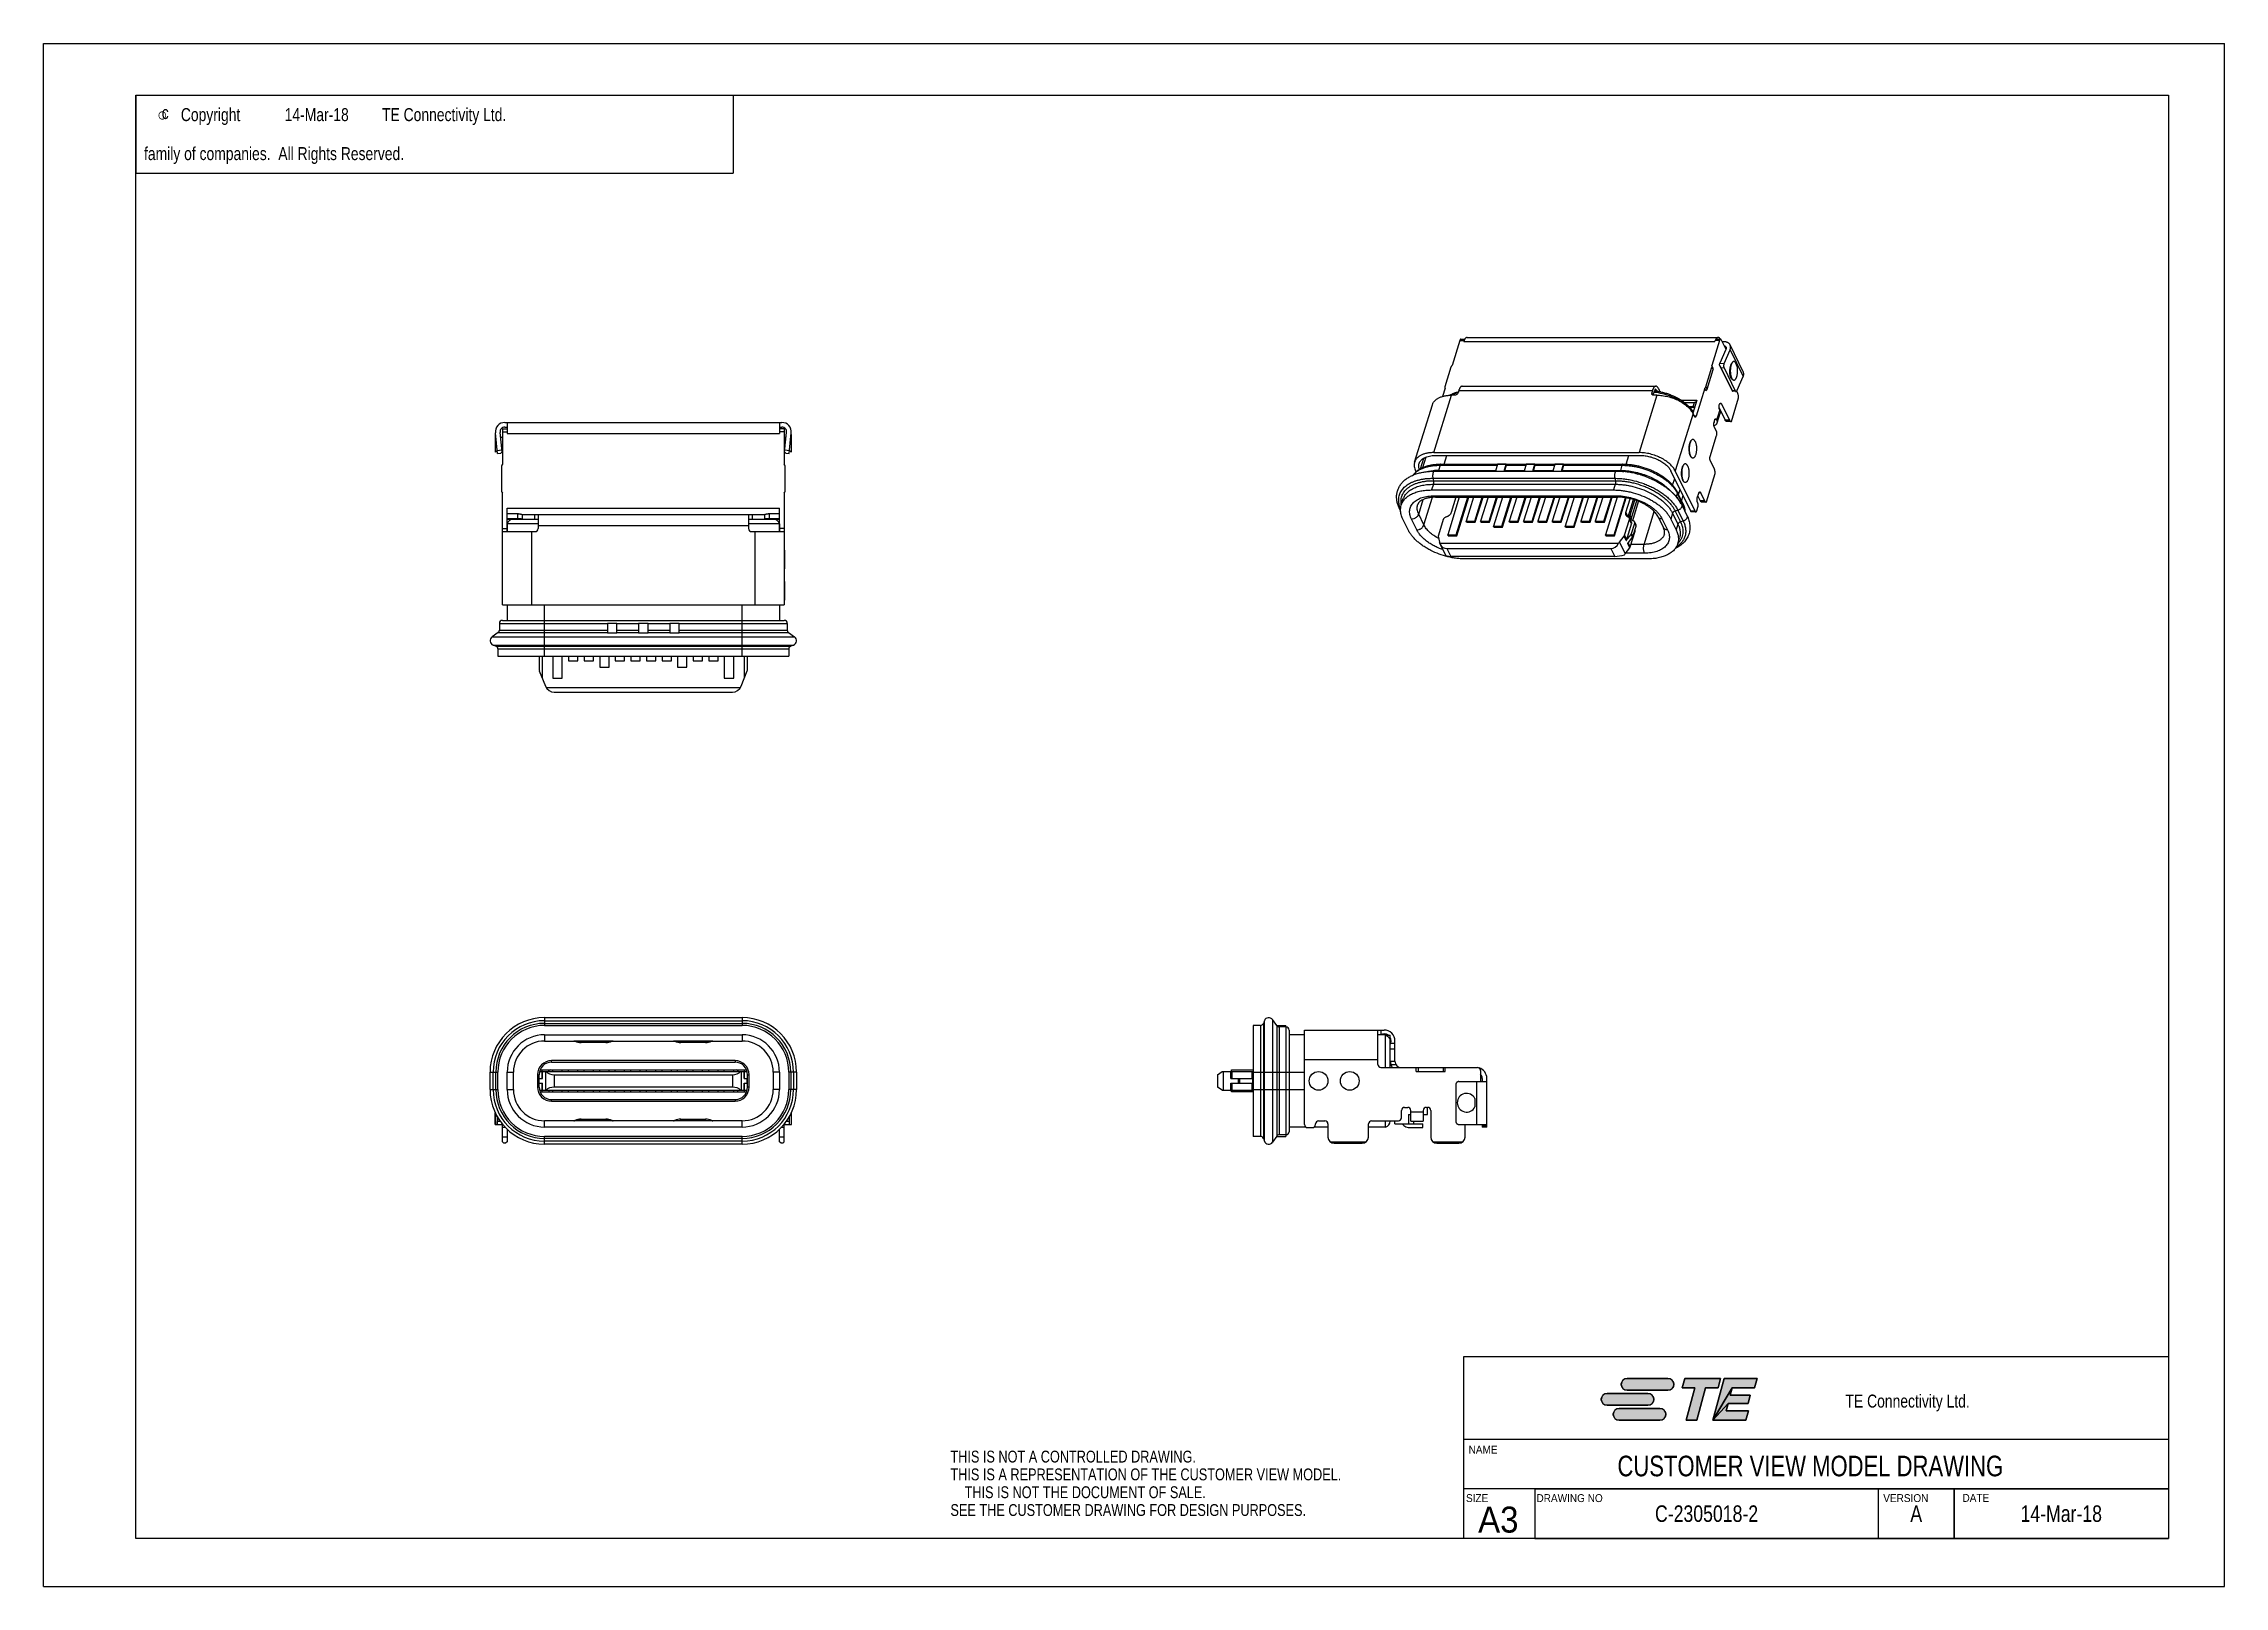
# Model space of a CAD drawing. Extents: x 0 to 420, y 0 to 297.
import ezdxf
from ezdxf.enums import TextEntityAlignment as Align

# ---------------------------------------------------------------- set-up
doc = ezdxf.new("R2010")
doc.units = 0
doc.header["$LTSCALE"] = 23.1
doc.layers.get('0').update_dxf_attribs({"linetype": 'CONTINUOUS'})
doc.layers.add('DRAFT_ENTITY', color=7, linetype='CONTINUOUS')
doc.styles.get("Standard").update_dxf_attribs({"font": 'txt', "width": 0.95})
doc.styles.add('TEXTSTYLE_1', font='gdt', dxfattribs={"width": 0.8})
doc.styles.add('TEXTSTYLE_2', font='txt', dxfattribs={"width": 0.8})

msp = doc.modelspace()

# ---------------------------------------------------------------- texts
at = {"color": 2, "linetype": 'CONTINUOUS', "style": 'TEXTSTYLE_1'}
msp.add_text('e', height=2.5, dxfattribs=at).set_placement((21.85, 282.08))
at = {"color": 2, "linetype": 'CONTINUOUS', "style": 'TEXTSTYLE_2', "width": 0.8}
for s, height, p in [('c', 2.5, (22.75, 282.48)), ('Copyright ', 2.5, (26.43, 282.08)), ('14-Mar-18', 2.5, (46.43, 282.08)), (' TE Connectivity Ltd.', 2.5, (64.43, 282.08)), ('  family of companies.  All Rights Reserved.', 2.5, (17.85, 274.58)), ('TE Connectivity Ltd.', 2.5, (347.03, 34.42)), ('THIS IS NOT A CONTROLLED DRAWING.', 2.286, (174.65, 23.84)), ('THIS IS A REPRESENTATION OF THE CUSTOMER VIEW MODEL.', 2.286, (174.65, 20.41)), ('    THIS IS NOT THE DOCUMENT OF SALE.', 2.286, (174.65, 16.98)), ('SEE THE CUSTOMER DRAWING FOR DESIGN PURPOSES.', 2.286, (174.65, 13.55))]:
    msp.add_text(s, height=height, dxfattribs=at).set_placement(p)
at = {"color": 2, "linetype": 'CONTINUOUS', "width": 0.95}
for s, height, p in [('NAME', 1.52, (274.44, 25.57)), ('SIZE', 1.52, (273.94, 16.23)), ('DRAWING NO', 1.52, (287.51, 16.23)), ('VERSION', 1.52, (354.3, 16.23)), ('DATE', 1.52, (369.56, 16.27)), ('A3', 5, (276.28, 10.35))]:
    msp.add_text(s, height=height, dxfattribs=at).set_placement(p)
at = {"color": 2, "linetype": 'CONTINUOUS', "style": 'TEXTSTYLE_2', "width": 0.8}
for s, height, p in [('CUSTOMER VIEW MODEL DRAWING', 3.968, (340.25, 21.19)), ('C-2305018-2', 3.18, (320.27, 12.41)), ('A', 3.18, (360.65, 12.41)), ('14-Mar-18', 3.18, (388.58, 12.41))]:
    msp.add_text(s, height=height, dxfattribs=at).set_placement(p, align=Align.CENTER)

# ---------------------------------------------------------------- blocks, each defined once
blk = doc.blocks.new('TE_CONNECTIVITY_BL0', base_point=(315, 36))
at = {"linetype": 'CONTINUOUS'}
for points in [[(304.83, 40.02), (304.98, 40.02), (312.83, 40.02), (312.98, 40.02), (313.13, 39.99), (313.27, 39.94), (313.4, 39.87), (313.52, 39.79), (313.64, 39.69), (313.73, 39.58), (313.82, 39.45), (313.88, 39.32), (313.93, 39.18), (313.96, 39.03), (313.97, 38.88), (313.96, 38.74), (313.93, 38.59), (313.88, 38.45), (313.82, 38.31), (313.73, 38.19), (313.64, 38.08), (313.52, 37.98), (313.4, 37.9), (313.27, 37.83), (313.13, 37.78), (312.98, 37.75), (304.98, 37.74), (304.83, 37.75), (304.69, 37.78), (304.54, 37.83), (304.41, 37.9), (304.29, 37.98), (304.17, 38.08), (304.08, 38.19), (303.99, 38.31), (303.93, 38.45), (303.88, 38.59), (303.85, 38.74), (303.84, 38.88), (303.85, 39.03), (303.88, 39.18), (303.93, 39.32), (303.99, 39.45), (304.08, 39.58), (304.17, 39.69), (304.29, 39.79), (304.41, 39.87), (304.54, 39.94), (304.69, 39.99)], [(315.59, 38.22), (316.08, 40.02), (322.98, 40.02), (322.5, 38.22), (320.09, 38.22), (318.41, 31.98), (316.33, 31.98), (318.01, 38.22)], [(330.01, 40.02), (329.52, 38.22), (325.21, 38.22), (321.49, 31.98), (323.64, 40.02)], [(328.69, 36.83), (328.26, 35.22), (324.4, 35.22), (321.49, 31.98), (325.21, 38.22), (324.84, 36.83)], [(300.98, 37.13), (301.13, 37.14), (308.98, 37.14), (309.13, 37.13), (309.28, 37.1), (309.42, 37.05), (309.55, 36.99), (309.68, 36.9), (309.79, 36.81), (309.89, 36.69), (309.97, 36.57), (310.04, 36.44), (310.08, 36.3), (310.11, 36.15), (310.12, 36), (310.11, 35.85), (310.08, 35.7), (310.04, 35.56), (309.97, 35.43), (309.89, 35.31), (309.79, 35.19), (309.68, 35.1), (309.55, 35.01), (309.42, 34.95), (309.28, 34.9), (309.13, 34.87), (301.13, 34.86), (300.98, 34.87), (300.84, 34.9), (300.7, 34.95), (300.56, 35.01), (300.44, 35.1), (300.33, 35.19), (300.23, 35.31), (300.15, 35.43), (300.08, 35.56), (300.03, 35.7), (300, 35.85), (299.99, 36), (300, 36.15), (300.03, 36.3), (300.08, 36.44), (300.15, 36.57), (300.23, 36.69), (300.33, 36.81), (300.44, 36.9), (300.56, 36.99), (300.7, 37.05), (300.84, 37.1)], [(303.3, 34.25), (303.44, 34.26), (311.29, 34.26), (311.44, 34.25), (311.59, 34.22), (311.73, 34.17), (311.86, 34.1), (311.99, 34.02), (312.1, 33.92), (312.2, 33.81), (312.28, 33.69), (312.35, 33.55), (312.39, 33.41), (312.42, 33.26), (312.43, 33.12), (312.42, 32.97), (312.39, 32.82), (312.35, 32.68), (312.28, 32.55), (312.2, 32.42), (312.1, 32.31), (311.99, 32.21), (311.86, 32.13), (311.73, 32.06), (311.59, 32.01), (311.44, 31.98), (303.44, 31.98), (303.3, 31.98), (303.15, 32.01), (303.01, 32.06), (302.87, 32.13), (302.75, 32.21), (302.64, 32.31), (302.54, 32.42), (302.46, 32.55), (302.39, 32.68), (302.34, 32.82), (302.31, 32.97), (302.3, 33.12), (302.31, 33.26), (302.34, 33.41), (302.39, 33.55), (302.46, 33.69), (302.54, 33.81), (302.64, 33.92), (302.75, 34.02), (302.87, 34.1), (303.01, 34.17), (303.15, 34.22)], [(328.33, 33.78), (327.85, 31.98), (321.49, 31.98), (324.4, 35.22), (324.02, 33.78)]]:
    blk.add_hatch(color=2, dxfattribs=at).paths.add_polyline_path(points)
at = {"color": 2, "linetype": 'CONTINUOUS'}
for p, q in [((312.83, 40.02), (304.98, 40.02)), ((316.08, 40.02), (315.59, 38.22)), ((315.59, 38.22), (318.01, 38.22)), ((322.98, 40.02), (316.08, 40.02)), ((318.01, 38.22), (316.33, 31.98)), ((318.41, 31.98), (320.09, 38.22)), ((320.09, 38.22), (322.5, 38.22)), ((323.64, 40.02), (321.49, 31.98)), ((322.5, 38.22), (322.98, 40.02)), ((330.01, 40.02), (323.64, 40.02)), ((324.84, 36.83), (325.21, 38.22)), ((325.21, 38.22), (329.52, 38.22)), ((329.52, 38.22), (330.01, 40.02)), ((308.98, 37.14), (301.13, 37.14)), ((301.13, 34.86), (308.98, 34.86)), ((311.29, 34.26), (303.44, 34.26)), ((304.98, 37.74), (312.83, 37.74)), ((324.02, 33.78), (324.4, 35.22)), ((328.33, 33.78), (324.02, 33.78)), ((324.4, 35.22), (328.26, 35.22)), ((328.69, 36.83), (324.84, 36.83)), ((327.85, 31.98), (328.33, 33.78)), ((328.26, 35.22), (328.69, 36.83)), ((303.44, 31.98), (311.29, 31.98)), ((316.33, 31.98), (318.41, 31.98)), ((321.49, 31.98), (327.85, 31.98))]:
    blk.add_line(p, q, dxfattribs=at)
for points in [[(304.83, 40.02), (304.98, 40.02), (312.83, 40.02), (312.98, 40.02), (313.13, 39.99), (313.27, 39.94), (313.4, 39.87), (313.52, 39.79), (313.64, 39.69), (313.73, 39.58), (313.82, 39.45), (313.88, 39.32), (313.93, 39.18), (313.96, 39.03), (313.97, 38.88), (313.96, 38.74), (313.93, 38.59), (313.88, 38.45), (313.82, 38.31), (313.73, 38.19), (313.64, 38.08), (313.52, 37.98), (313.4, 37.9), (313.27, 37.83), (313.13, 37.78), (312.98, 37.75), (304.98, 37.74), (304.83, 37.75), (304.69, 37.78), (304.54, 37.83), (304.41, 37.9), (304.29, 37.98), (304.17, 38.08), (304.08, 38.19), (303.99, 38.31), (303.93, 38.45), (303.88, 38.59), (303.85, 38.74), (303.84, 38.88), (303.85, 39.03), (303.88, 39.18), (303.93, 39.32), (303.99, 39.45), (304.08, 39.58), (304.17, 39.69), (304.29, 39.79), (304.41, 39.87), (304.54, 39.94), (304.69, 39.99), (304.83, 40.02)], [(315.59, 38.22), (316.08, 40.02), (322.98, 40.02), (322.5, 38.22), (320.09, 38.22), (318.41, 31.98), (316.33, 31.98), (318.01, 38.22), (315.59, 38.22)], [(330.01, 40.02), (329.52, 38.22), (325.21, 38.22), (321.49, 31.98), (323.64, 40.02), (330.01, 40.02)], [(328.69, 36.83), (328.26, 35.22), (324.4, 35.22), (321.49, 31.98), (325.21, 38.22), (324.84, 36.83), (328.69, 36.83)], [(300.98, 37.13), (301.13, 37.14), (308.98, 37.14), (309.13, 37.13), (309.28, 37.1), (309.42, 37.05), (309.55, 36.99), (309.68, 36.9), (309.79, 36.81), (309.89, 36.69), (309.97, 36.57), (310.04, 36.44), (310.08, 36.3), (310.11, 36.15), (310.12, 36), (310.11, 35.85), (310.08, 35.7), (310.04, 35.56), (309.97, 35.43), (309.89, 35.31), (309.79, 35.19), (309.68, 35.1), (309.55, 35.01), (309.42, 34.95), (309.28, 34.9), (309.13, 34.87), (301.13, 34.86), (300.98, 34.87), (300.84, 34.9), (300.7, 34.95), (300.56, 35.01), (300.44, 35.1), (300.33, 35.19), (300.23, 35.31), (300.15, 35.43), (300.08, 35.56), (300.03, 35.7), (300, 35.85), (299.99, 36), (300, 36.15), (300.03, 36.3), (300.08, 36.44), (300.15, 36.57), (300.23, 36.69), (300.33, 36.81), (300.44, 36.9), (300.56, 36.99), (300.7, 37.05), (300.84, 37.1), (300.98, 37.13)], [(303.3, 34.25), (303.44, 34.26), (311.29, 34.26), (311.44, 34.25), (311.59, 34.22), (311.73, 34.17), (311.86, 34.1), (311.99, 34.02), (312.1, 33.92), (312.2, 33.81), (312.28, 33.69), (312.35, 33.55), (312.39, 33.41), (312.42, 33.26), (312.43, 33.12), (312.42, 32.97), (312.39, 32.82), (312.35, 32.68), (312.28, 32.55), (312.2, 32.42), (312.1, 32.31), (311.99, 32.21), (311.86, 32.13), (311.73, 32.06), (311.59, 32.01), (311.44, 31.98), (303.44, 31.98), (303.3, 31.98), (303.15, 32.01), (303.01, 32.06), (302.87, 32.13), (302.75, 32.21), (302.64, 32.31), (302.54, 32.42), (302.46, 32.55), (302.39, 32.68), (302.34, 32.82), (302.31, 32.97), (302.3, 33.12), (302.31, 33.26), (302.34, 33.41), (302.39, 33.55), (302.46, 33.69), (302.54, 33.81), (302.64, 33.92), (302.75, 34.02), (302.87, 34.1), (303.01, 34.17), (303.15, 34.22), (303.3, 34.25)], [(328.33, 33.78), (327.85, 31.98), (321.49, 31.98), (324.4, 35.22), (324.02, 33.78), (328.33, 33.78)]]:
    blk.add_lwpolyline(points, dxfattribs=at)
for centre, start, end in [((304.98, 38.88), 90, 270), ((312.83, 38.88), 270, 90), ((301.13, 36), 90, 270), ((303.44, 33.12), 90, 270), ((308.98, 36), 270, 90), ((311.29, 33.12), 270, 90)]:
    blk.add_arc(centre, 1.14, start, end, dxfattribs=at)
for points in [[(309.13, 34.87), (308.98, 34.86), (301.13, 34.86)], [(312.98, 37.75), (312.83, 37.74), (304.98, 37.74)], [(311.44, 31.98), (311.29, 31.98), (303.44, 31.98)]]:
    blk.add_solid(points, dxfattribs=at)

# ---------------------------------------------------------------- linework, layer by layer
at = {"color": 7, "linetype": 'CONTINUOUS'}
for p, q in [((0, 0), (0, 297)), ((0, 297), (420, 297)), ((420, 0), (420, 297)), ((17.78, 9.23), (17.78, 287.08)), ((17.78, 287.08), (409.21, 287.08)), ((409.21, 287.08), (409.21, 9.23)), ((272.76, 239.88), (271.26, 235.02)), ((272.76, 239.88), (273.59, 239.88)), ((272.94, 240.11), (273.69, 240.11)), ((273.59, 239.88), (273.51, 239.64)), ((273.51, 239.64), (321.87, 239.64)), ((274.16, 240.44), (322.51, 240.44)), ((322.77, 239.88), (321.27, 235.02)), ((321.94, 239.88), (321.87, 239.64)), ((322.77, 239.88), (321.94, 239.88)), ((322.13, 240.11), (322.95, 240.11)), ((323.1, 239.98), (323.99, 238.15)), ((323.62, 239.61), (323.28, 239.61)), ((323.99, 238.12), (322.84, 235.48)), ((322.84, 235.48), (323.65, 235.4)), ((323.65, 235.4), (324.79, 238.04)), ((324.79, 238.04), (327.32, 232.9)), ((327.33, 233.84), (324.8, 238.99)), ((325.7, 235.78), (326.18, 234.79)), ((271.02, 234.71), (269.86, 230.95)), ((273.2, 231.05), (310.5, 231.05)), ((320.15, 230.95), (321.31, 234.71)), ((320.38, 230.48), (321.54, 234.24)), ((321.3, 234.97), (321.27, 235.02)), ((321.53, 234.51), (321.3, 234.97)), ((321.31, 234.71), (321.54, 234.24)), ((322.76, 235.13), (325.21, 230.13)), ((323.04, 234.62), (323.63, 234.56)), ((323.04, 234.62), (325.2, 230.22)), ((323.63, 234.56), (325.79, 230.16)), ((325.35, 232.29), (325.08, 232.5)), ((326.17, 230.26), (327.32, 232.9)), ((264.04, 216.41), (267.46, 227.45)), ((267.75, 218.27), (271.16, 229.31)), ((269.9, 230.64), (269.42, 229.08)), ((269.87, 230.68), (269.9, 230.64)), ((271.72, 229.31), (271.16, 229.31)), ((272.41, 229.78), (272.39, 229.78)), ((272.56, 230.25), (272.41, 229.78)), ((272.56, 230.25), (309.86, 230.25)), ((310.68, 229.31), (307.26, 218.27)), ((309.86, 230.25), (309.72, 229.78)), ((309.72, 229.78), (309.93, 229.35)), ((310.68, 229.31), (310.13, 229.31)), ((310.24, 229.86), (310.46, 230.57)), ((310.57, 230.09), (310.46, 230.57)), ((310.59, 230.31), (310.46, 230.57)), ((310.52, 230.31), (310.59, 230.31)), ((311.01, 230.59), (311.17, 230.28)), ((311.17, 230.28), (311.08, 230.01)), ((315.35, 228.36), (318.38, 228.36)), ((316.09, 227.92), (316.07, 227.84)), ((316.09, 227.92), (317.95, 227.92)), ((316.82, 227.16), (317.71, 227.16)), ((316.95, 227.01), (317.97, 227.01)), ((318.38, 228.36), (317.61, 225.86)), ((317.71, 227.16), (317.95, 227.92)), ((318.02, 227.91), (317.95, 227.92)), ((319.92, 230.64), (318.27, 225.31)), ((320.15, 230.17), (319.92, 230.64)), ((320.15, 230.95), (320.38, 230.48)), ((322.69, 226.87), (323.85, 224.51)), ((322.73, 227.4), (322.79, 227.58)), ((323.12, 227.68), (322.84, 227.68)), ((323.12, 227.68), (324.67, 224.51)), ((325.05, 224.27), (326.45, 228.8)), ((325.79, 230.16), (325.2, 230.22)), ((325.94, 230.03), (325.24, 230.1)), ((326.27, 229.68), (326.07, 230.1)), ((88.35, 222.86), (88.35, 216.06)), ((88.35, 222.86), (89.25, 222.86)), ((88.8, 224.06), (142.2, 224.06)), ((88.8, 223.16), (89.25, 223.16)), ((89.25, 224.06), (89.25, 221.96)), ((141.75, 224.06), (141.75, 221.96)), ((141.75, 223.16), (142.2, 223.16)), ((142.65, 222.86), (141.75, 222.86)), ((142.65, 222.86), (142.65, 216.06)), ((317.67, 225.77), (314.25, 214.73)), ((317.7, 226.16), (317.59, 226.16)), ((317.94, 225.21), (317.67, 225.77)), ((318.27, 225.31), (317.89, 225.31)), ((321.72, 224.11), (321.86, 224.58)), ((322.17, 222.41), (321.75, 223.26)), ((322.19, 224.67), (321.9, 224.67)), ((322.19, 224.67), (322.27, 224.51)), ((322.27, 224.51), (322.85, 226.39)), ((322.33, 223.98), (322.91, 225.86)), ((322.77, 226.55), (322.85, 226.39)), ((324.67, 224.51), (323.85, 224.51)), ((324.97, 224.25), (324.14, 224.25)), ((324.97, 224.25), (325.05, 224.27)), ((87.42, 218.1), (87, 222.06)), ((87.03, 218.36), (87.03, 221.78)), ((87.37, 218.59), (87.03, 218.36)), ((87.35, 218.69), (88.25, 218.79)), ((88.29, 218.43), (87.9, 222.16)), ((88.35, 221.08), (87.99, 221.33)), ((88.29, 218.43), (88.07, 218.16)), ((88.35, 219.24), (88.21, 219.15)), ((88.35, 222.26), (89.25, 222.26)), ((89.25, 221.96), (141.75, 221.96)), ((142.65, 222.26), (141.75, 222.26)), ((143.01, 221.33), (142.65, 221.08)), ((142.79, 219.15), (142.65, 219.24)), ((142.71, 218.43), (143.1, 222.16)), ((142.93, 218.16), (142.71, 218.43)), ((142.75, 218.79), (143.65, 218.69)), ((143.58, 218.1), (144, 222.06)), ((143.97, 218.36), (143.63, 218.59)), ((143.97, 221.78), (143.97, 218.36)), ((320.96, 217.52), (322.21, 221.56)), ((87.42, 218.1), (88.07, 218.16)), ((88.2, 215.66), (88.2, 210.86)), ((142.8, 210.86), (142.8, 215.66)), ((142.93, 218.16), (143.58, 218.1)), ((264.24, 214.73), (264.33, 214.55)), ((265.2, 215.16), (265.83, 217.2)), ((266.21, 217.38), (265.58, 215.36)), ((267.75, 218.27), (307.26, 218.27)), ((267.86, 214.69), (302.9, 214.69)), ((268.03, 217.71), (307.54, 217.71)), ((268.94, 215.83), (268.63, 214.83)), ((268.63, 214.83), (279.64, 214.83)), ((268.94, 215.83), (279.95, 215.83)), ((269.12, 216.05), (304.16, 216.05)), ((269.75, 216.05), (270.26, 217.71)), ((280.01, 216.01), (279.6, 214.69)), ((281.66, 216.01), (280.01, 216.01)), ((281.26, 214.69), (281.66, 216.01)), ((281.45, 214.83), (281.76, 215.83)), ((281.45, 214.83), (285.17, 214.83)), ((281.76, 215.82), (281.66, 216.01)), ((281.76, 215.83), (285.48, 215.83)), ((285.53, 216.01), (285.13, 214.69)), ((287.19, 216.01), (285.53, 216.01)), ((286.79, 214.69), (287.19, 216.01)), ((286.98, 214.83), (287.28, 215.83)), ((286.98, 214.83), (290.7, 214.83)), ((287.28, 215.82), (287.19, 216.01)), ((287.28, 215.83), (291, 215.83)), ((291.06, 216.01), (290.65, 214.69)), ((292.72, 216.01), (291.06, 216.01)), ((292.31, 214.69), (292.72, 216.01)), ((292.5, 214.83), (292.81, 215.83)), ((292.5, 214.83), (303.67, 214.83)), ((292.81, 215.82), (292.72, 216.01)), ((292.81, 215.83), (303.97, 215.83)), ((302.9, 214.69), (302.92, 214.69)), ((303.97, 215.83), (303.67, 214.83)), ((304.78, 216.02), (305.3, 217.71)), ((317.23, 206.97), (313.42, 214.73)), ((318.06, 206.97), (314.25, 214.73)), ((320.25, 208.76), (321.95, 214.23)), ((321.77, 215.11), (321, 216.68)), ((88.35, 188.96), (88.35, 210.47)), ((142.65, 210.47), (142.65, 188.96)), ((267.66, 212.17), (267.32, 211.07)), ((267.32, 211.07), (302.36, 211.07)), ((267.56, 213.32), (267.67, 212.86)), ((267.56, 213.32), (302.6, 213.32)), ((267.66, 212.17), (302.7, 212.17)), ((267.67, 212.86), (302.71, 212.86)), ((302.7, 212.17), (302.36, 211.07)), ((302.6, 213.32), (302.71, 212.86)), ((307, 214.14), (307.08, 214.12)), ((308.42, 213.71), (308.34, 213.73)), ((313.74, 211.98), (314.14, 213.27)), ((314.64, 210.42), (314.44, 209.76)), ((314.63, 210.68), (315.65, 208.59)), ((314.64, 210.42), (315.67, 208.33)), ((314.86, 210.2), (315.16, 211.18)), ((315.72, 210.05), (315.42, 209.07)), ((318.49, 209.53), (318.78, 210.47)), ((318.83, 210.57), (319.11, 210.57)), ((319.11, 210.57), (319.88, 209)), ((89.25, 203.06), (89.25, 207.56)), ((89.25, 207.56), (141.75, 207.56)), ((89.25, 206.52), (91.27, 206.52)), ((91.27, 206.52), (91.27, 205.55)), ((92.14, 206.36), (92.14, 205.46)), ((92.16, 206.36), (138.84, 206.36)), ((94.54, 206.36), (94.54, 205.46)), ((95.25, 206.36), (95.25, 203.66)), ((135.75, 206.36), (135.75, 203.66)), ((136.46, 206.36), (136.46, 205.46)), ((138.86, 206.36), (138.86, 205.46)), ((139.73, 206.52), (141.75, 206.52)), ((139.73, 206.52), (139.73, 205.55)), ((141.75, 203.06), (141.75, 207.56)), ((261.38, 206.96), (261.14, 207.43)), ((261.46, 208.14), (261.8, 209.24)), ((264.83, 206.42), (265.69, 209.22)), ((265.85, 204.33), (264.83, 206.42)), ((265.85, 204.33), (267.5, 209.66)), ((267.87, 209.95), (302.9, 209.95)), ((268.16, 209.69), (303.2, 209.69)), ((272.65, 209.69), (270.41, 202.45)), ((272, 209.69), (271.08, 206.73)), ((272.07, 202.45), (274.31, 209.69)), ((272.16, 202.26), (274.46, 209.69)), ((275.41, 209.69), (273.97, 205.04)), ((275.63, 205.04), (277.07, 209.69)), ((275.72, 204.85), (277.22, 209.69)), ((278.18, 209.69), (276.74, 205.04)), ((278.39, 205.04), (279.83, 209.69)), ((278.49, 204.85), (279.98, 209.69)), ((280.94, 209.69), (279.21, 204.1)), ((280.87, 204.1), (282.6, 209.69)), ((280.96, 203.91), (282.75, 209.69)), ((283.7, 209.69), (282.26, 205.04)), ((283.92, 205.04), (285.36, 209.69)), ((284.01, 204.85), (285.51, 209.69)), ((286.47, 209.69), (285.03, 205.04)), ((286.68, 205.04), (288.12, 209.69)), ((286.78, 204.85), (288.27, 209.69)), ((289.23, 209.69), (287.79, 205.04)), ((289.45, 205.04), (290.89, 209.69)), ((289.54, 204.85), (291.04, 209.69)), ((291.99, 209.69), (290.55, 205.04)), ((292.21, 205.04), (293.65, 209.69)), ((292.3, 204.85), (293.8, 209.69)), ((294.76, 209.69), (293.02, 204.1)), ((294.68, 204.1), (296.41, 209.69)), ((294.77, 203.91), (296.56, 209.69)), ((297.52, 209.69), (296.08, 205.04)), ((297.74, 205.04), (299.18, 209.69)), ((297.83, 204.85), (299.33, 209.69)), ((300.28, 209.69), (298.84, 205.04)), ((300.5, 205.04), (301.94, 209.69)), ((300.59, 204.85), (302.09, 209.69)), ((303.04, 209.69), (300.81, 202.45)), ((302.46, 202.45), (304.66, 209.57)), ((302.56, 202.26), (304.81, 209.55)), ((304.74, 206.73), (305.56, 209.39)), ((305.15, 205.89), (304.74, 206.73)), ((305.15, 205.89), (306.18, 209.23)), ((305.53, 206.24), (306.43, 209.14)), ((305.81, 205.68), (305.53, 206.24)), ((305.81, 205.68), (306.83, 209)), ((306.05, 205.17), (307.19, 208.87)), ((308.25, 200.6), (310.2, 206.92)), ((310.95, 205.89), (311.97, 203.8)), ((313.73, 206.58), (313.39, 205.48)), ((313.73, 206.58), (314.76, 204.49)), ((314.75, 207.17), (314.23, 207.02)), ((314.23, 207.02), (315.26, 204.93)), ((314.75, 207.17), (315.77, 205.08)), ((315.48, 208.23), (316.5, 206.14)), ((315.67, 208.33), (315.57, 208.03)), ((318.06, 206.97), (317.23, 206.97)), ((318.21, 206.84), (317.38, 206.84)), ((318.39, 207.07), (318.61, 207.77)), ((318.57, 208.61), (318.53, 208.69)), ((318.61, 209.9), (319.05, 209)), ((319.88, 209), (319.05, 209)), ((320.17, 208.74), (319.34, 208.74)), ((320.17, 208.74), (320.25, 208.76)), ((88.35, 203.66), (89.25, 203.66)), ((88.35, 203.06), (94.65, 203.06)), ((89.25, 205.55), (91.27, 205.55)), ((89.25, 205.46), (95.25, 205.46)), ((89.28, 204.56), (89.28, 203.06)), ((95.25, 204.56), (89.28, 204.56)), ((94.05, 188.96), (94.05, 203.06)), ((95.25, 204.26), (135.75, 204.26)), ((135.75, 205.46), (141.75, 205.46)), ((141.72, 204.56), (135.75, 204.56)), ((136.35, 203.06), (142.65, 203.06)), ((136.95, 203.06), (136.95, 188.96)), ((139.73, 205.55), (141.75, 205.55)), ((141.72, 204.56), (141.72, 203.06)), ((142.65, 203.66), (141.75, 203.66)), ((262.8, 203.39), (261.77, 205.48)), ((264.46, 203.39), (263.43, 205.48)), ((268.61, 202.19), (268.81, 201.03)), ((269.56, 205.4), (268.63, 202.37)), ((270.5, 202.26), (270.41, 202.45)), ((270.41, 202.45), (272.07, 202.45)), ((270.5, 202.26), (272.16, 202.26)), ((272.16, 202.26), (272.07, 202.45)), ((274.06, 204.85), (273.97, 205.04)), ((273.97, 205.04), (275.63, 205.04)), ((274.06, 204.85), (275.72, 204.85)), ((275.72, 204.85), (275.63, 205.04)), ((276.83, 204.85), (276.74, 205.04)), ((276.74, 205.04), (278.39, 205.04)), ((276.83, 204.85), (278.49, 204.85)), ((278.49, 204.85), (278.39, 205.04)), ((279.3, 203.91), (279.21, 204.1)), ((279.21, 204.1), (280.87, 204.1)), ((279.3, 203.91), (280.96, 203.91)), ((280.96, 203.91), (280.87, 204.1)), ((282.35, 204.85), (282.26, 205.04)), ((282.26, 205.04), (283.92, 205.04)), ((282.35, 204.85), (284.01, 204.85)), ((284.01, 204.85), (283.92, 205.04)), ((285.03, 205.04), (286.68, 205.04)), ((285.12, 204.85), (285.03, 205.04)), ((285.12, 204.85), (286.78, 204.85)), ((286.78, 204.85), (286.68, 205.04)), ((287.79, 205.04), (289.45, 205.04)), ((287.88, 204.85), (287.79, 205.04)), ((287.88, 204.85), (289.54, 204.85)), ((289.54, 204.85), (289.45, 205.04)), ((290.55, 205.04), (292.21, 205.04)), ((290.64, 204.85), (290.55, 205.04)), ((290.64, 204.85), (292.3, 204.85)), ((292.3, 204.85), (292.21, 205.04)), ((293.02, 204.1), (294.68, 204.1)), ((293.12, 203.91), (293.02, 204.1)), ((293.12, 203.91), (294.77, 203.91)), ((294.77, 203.91), (294.68, 204.1)), ((296.08, 205.04), (297.74, 205.04)), ((296.17, 204.85), (296.08, 205.04)), ((296.17, 204.85), (297.83, 204.85)), ((297.83, 204.85), (297.74, 205.04)), ((298.84, 205.04), (300.5, 205.04)), ((298.93, 204.85), (298.84, 205.04)), ((298.93, 204.85), (300.59, 204.85)), ((300.59, 204.85), (300.5, 205.04)), ((300.81, 202.45), (302.46, 202.45)), ((300.9, 202.26), (300.81, 202.45)), ((300.9, 202.26), (302.56, 202.26)), ((302.56, 202.26), (302.46, 202.45)), ((303.49, 201.03), (304.4, 202.19)), ((304.81, 201.35), (304.4, 202.19)), ((304.49, 202.37), (305.43, 205.4)), ((304.91, 201.53), (304.49, 202.37)), ((304.81, 201.35), (305.72, 202.51)), ((304.91, 201.53), (305.84, 204.56)), ((305.09, 200.79), (306, 201.96)), ((305.84, 204.56), (305.43, 205.4)), ((305.83, 204.82), (305.48, 205.54)), ((305.59, 200.13), (306.53, 203.16)), ((306, 201.96), (305.72, 202.51)), ((305.82, 202.69), (306.43, 204.67)), ((306.09, 202.13), (305.82, 202.69)), ((306.09, 202.13), (306.7, 204.11)), ((306.69, 204.37), (306.41, 204.93)), ((306.7, 204.11), (306.43, 204.67)), ((306.53, 203.16), (306.46, 203.31)), ((306.51, 203.42), (306.5, 203.45)), ((311.73, 205.48), (312.76, 203.39)), ((313.39, 205.48), (314.42, 203.39)), ((314.76, 204.49), (314.42, 203.39)), ((314.72, 200.73), (315.06, 201.83)), ((315.77, 205.08), (315.26, 204.93)), ((88.32, 199.46), (88.32, 195.86)), ((88.35, 199.44), (88.32, 199.46)), ((142.68, 199.46), (142.65, 199.44)), ((142.68, 199.46), (142.68, 195.86)), ((268.85, 200.85), (268.92, 200.72)), ((268.85, 200.85), (303.33, 200.85)), ((268.91, 200.72), (269.97, 198.57)), ((270.25, 199.78), (270.99, 198.28)), ((270.25, 199.78), (301.86, 199.78)), ((302.6, 198.28), (270.99, 198.28)), ((308.87, 197.8), (273.83, 197.8)), ((301.86, 199.78), (302.6, 198.28)), ((303.49, 201.03), (304.59, 198.79)), ((304.59, 198.79), (305.5, 199.95)), ((308.32, 198.91), (304.68, 198.91)), ((305.5, 199.95), (305.09, 200.79)), ((305.59, 200.13), (305.2, 200.93)), ((308.25, 200.6), (305.74, 200.6)), ((88.35, 195.88), (88.32, 195.86)), ((88.32, 193.46), (88.32, 189.86)), ((88.35, 193.44), (88.32, 193.46)), ((142.68, 195.86), (142.65, 195.88)), ((142.68, 193.46), (142.65, 193.44)), ((142.68, 193.46), (142.68, 189.86)), ((88.35, 189.88), (88.32, 189.86)), ((142.68, 189.86), (142.65, 189.88)), ((87.78, 185.37), (87.78, 184.1)), ((87.78, 185.37), (108.6, 185.37)), ((88.35, 188.96), (142.65, 188.96)), ((88.38, 185.97), (142.62, 185.97)), ((89.28, 188.96), (89.28, 185.97)), ((96.48, 179.06), (96.48, 188.96)), ((110.4, 185.36), (108.6, 185.36)), ((108.6, 185.36), (108.6, 183.59)), ((110.4, 185.37), (114.6, 185.37)), ((110.4, 183.59), (110.4, 185.36)), ((116.4, 185.36), (114.6, 185.36)), ((114.6, 185.36), (114.6, 183.59)), ((116.4, 185.37), (120.6, 185.37)), ((116.4, 183.59), (116.4, 185.36)), ((122.4, 185.36), (120.6, 185.36)), ((120.6, 185.36), (120.6, 183.59)), ((122.4, 185.37), (143.22, 185.37)), ((122.4, 183.59), (122.4, 185.36)), ((134.52, 179.06), (134.52, 188.96)), ((141.72, 188.96), (141.72, 185.97)), ((143.22, 185.37), (143.22, 184.1)), ((87.52, 183.61), (86.37, 182.8)), ((86.37, 182.8), (144.63, 182.8)), ((87.09, 181.03), (86.57, 181.22)), ((86.57, 181.22), (144.43, 181.22)), ((87.09, 181.03), (143.91, 181.03)), ((87.52, 183.61), (108.6, 183.61)), ((87.78, 184.1), (108.6, 184.1)), ((108.6, 183.59), (110.4, 183.59)), ((110.4, 184.1), (114.6, 184.1)), ((110.4, 183.61), (114.6, 183.61)), ((114.6, 183.59), (116.4, 183.59)), ((116.4, 184.1), (120.6, 184.1)), ((116.4, 183.61), (120.6, 183.61)), ((120.6, 183.59), (122.4, 183.59)), ((122.4, 184.1), (143.22, 184.1)), ((122.4, 183.61), (143.48, 183.61)), ((143.48, 183.61), (144.63, 182.8)), ((144.43, 181.22), (143.91, 181.03)), ((87.48, 180.47), (87.48, 179.06)), ((87.48, 180.47), (143.52, 180.47)), ((87.48, 179.06), (143.52, 179.06)), ((95.43, 179), (95.43, 176.48)), ((96.03, 178.86), (96.03, 174.99)), ((98.1, 179.06), (98.1, 174.86)), ((99.9, 174.86), (99.9, 179.06)), ((101.1, 179.06), (101.1, 178.16)), ((101.1, 178.16), (102.9, 178.16)), ((102.9, 178.16), (102.9, 179.06)), ((104.1, 179.06), (104.1, 178.16)), ((104.1, 178.16), (105.9, 178.16)), ((105.9, 178.16), (105.9, 179.06)), ((107.1, 179.06), (107.1, 176.96)), ((107.1, 176.96), (108.9, 176.96)), ((108.9, 176.96), (108.9, 179.06)), ((110.1, 179.06), (110.1, 178.16)), ((110.1, 178.16), (111.9, 178.16)), ((111.9, 178.16), (111.9, 179.06)), ((113.1, 179.06), (113.1, 178.16)), ((113.1, 178.16), (114.9, 178.16)), ((114.9, 178.16), (114.9, 179.06)), ((116.1, 179.06), (116.1, 178.16)), ((116.1, 178.16), (117.9, 178.16)), ((117.9, 178.16), (117.9, 179.06)), ((119.1, 179.06), (119.1, 178.16)), ((119.1, 178.16), (120.9, 178.16)), ((120.9, 178.16), (120.9, 179.06)), ((122.1, 179.06), (122.1, 176.96)), ((122.1, 176.96), (123.9, 176.96)), ((123.9, 176.96), (123.9, 179.06)), ((125.1, 179.06), (125.1, 178.16)), ((125.1, 178.16), (126.9, 178.16)), ((126.9, 178.16), (126.9, 179.06)), ((128.1, 179.06), (128.1, 178.16)), ((128.1, 178.16), (129.9, 178.16)), ((129.9, 178.16), (129.9, 179.06)), ((131.1, 179.06), (131.1, 174.86)), ((132.9, 174.86), (132.9, 179.06)), ((134.97, 174.99), (134.97, 178.86)), ((135.57, 176.48), (135.57, 179)), ((143.52, 180.47), (143.52, 179.06)), ((95.47, 176.25), (96.67, 173.29)), ((96.78, 173.06), (134.22, 173.06)), ((98.1, 174.86), (99.9, 174.86)), ((131.1, 174.86), (132.9, 174.86)), ((134.33, 173.29), (135.53, 176.25)), ((98.34, 172.16), (132.66, 172.16)), ((96.48, 109.49), (96.48, 107.99)), ((96.48, 109.49), (134.52, 109.49)), ((134.52, 109.49), (134.52, 107.99)), ((96.48, 108.9), (134.52, 108.9)), ((96.48, 108.39), (134.52, 108.39)), ((96.48, 107.99), (134.52, 107.99)), ((96.48, 106.19), (96.48, 104.99)), ((96.48, 106.19), (134.52, 106.19)), ((134.52, 106.19), (134.52, 104.99)), ((232.95, 107.99), (232.95, 86.63)), ((234.35, 107.99), (232.95, 107.99)), ((234.35, 107.99), (234.35, 86.63)), ((235.1, 108.9), (234.92, 108.39)), ((234.92, 108.39), (234.92, 86.24)), ((235.1, 108.9), (235.1, 85.73)), ((236.69, 109.11), (236.69, 85.52)), ((237.5, 107.95), (236.69, 109.11)), ((237.47, 107.98), (237.47, 107.99)), ((237.47, 107.99), (239.25, 107.99)), ((237.5, 107.95), (237.5, 86.68)), ((237.99, 107.69), (237.99, 86.93)), ((239.26, 107.69), (237.99, 107.69)), ((239.25, 107.69), (239.25, 107.99)), ((239.26, 107.69), (239.26, 86.93)), ((239.86, 107.09), (239.86, 87.53)), ((242.85, 106.19), (239.86, 106.19)), ((242.85, 88.91), (242.85, 107.09)), ((242.85, 107.09), (258.15, 107.09)), ((256.95, 100.49), (256.95, 107.09)), ((258.82, 106.19), (256.95, 106.19)), ((257.55, 107.09), (257.55, 106.24)), ((258.45, 99.89), (258.45, 106.09)), ((258.45, 106.09), (259.35, 106.09)), ((259.35, 99.89), (259.35, 106.09)), ((96.48, 104.99), (134.52, 104.99)), ((97.83, 100.91), (97.83, 101.21)), ((133.17, 101.21), (97.83, 101.21)), ((97.83, 100.91), (133.17, 100.91)), ((109.47, 104.94), (102.33, 104.94)), ((103.53, 104.69), (103.53, 104.99)), ((108.27, 104.69), (103.53, 104.69)), ((108.27, 104.69), (108.27, 104.99)), ((128.67, 104.94), (121.53, 104.94)), ((122.73, 104.69), (122.73, 104.99)), ((127.47, 104.69), (122.73, 104.69)), ((127.47, 104.69), (127.47, 104.99)), ((133.17, 101.21), (133.17, 100.91)), ((256.95, 101.39), (242.85, 101.39)), ((260.25, 103.39), (259.35, 103.39)), ((260.25, 101.05), (259.35, 101.05)), ((260.25, 104.48), (259.43, 104.48)), ((260.25, 101.09), (260.25, 104.99)), ((85.98, 95.63), (85.98, 98.99)), ((85.98, 98.99), (87.48, 98.99)), ((86.57, 95.63), (86.57, 98.99)), ((87.09, 95.63), (87.09, 98.99)), ((87.48, 95.63), (87.48, 98.99)), ((89.28, 95.63), (89.28, 98.99)), ((89.28, 98.99), (90.48, 98.99)), ((90.48, 95.63), (90.48, 98.99)), ((95.13, 98.51), (95.13, 96.11)), ((95.13, 98.51), (95.43, 98.51)), ((95.43, 96.11), (95.43, 98.51)), ((95.43, 97.76), (96.07, 97.76)), ((95.43, 96.86), (96.07, 96.86)), ((95.47, 96.86), (95.47, 97.76)), ((95.51, 99.11), (135.49, 99.11)), ((95.61, 99.41), (135.39, 99.41)), ((96.03, 97.76), (96.03, 99.41)), ((96.03, 95.21), (96.03, 96.86)), ((96.07, 97.76), (96.07, 99.11)), ((96.07, 95.51), (96.07, 96.86)), ((96.67, 99.11), (96.67, 95.51)), ((98.1, 99.11), (98.1, 99.41)), ((98.34, 98.51), (98.34, 96.11)), ((98.34, 98.51), (132.66, 98.51)), ((99.9, 99.11), (99.9, 99.41)), ((101.1, 99.11), (101.1, 99.41)), ((102.9, 99.11), (102.9, 99.41)), ((104.1, 99.11), (104.1, 99.41)), ((105.9, 99.11), (105.9, 99.41)), ((107.1, 99.11), (107.1, 99.41)), ((108.9, 99.11), (108.9, 99.41)), ((110.1, 99.11), (110.1, 99.41)), ((111.9, 99.11), (111.9, 99.41)), ((113.1, 99.11), (113.1, 99.41)), ((114.9, 99.11), (114.9, 99.41)), ((116.1, 99.11), (116.1, 99.41)), ((117.9, 99.11), (117.9, 99.41)), ((119.1, 99.11), (119.1, 99.41)), ((120.9, 99.11), (120.9, 99.41)), ((122.1, 99.11), (122.1, 99.41)), ((123.9, 99.11), (123.9, 99.41)), ((125.1, 99.11), (125.1, 99.41)), ((126.9, 99.11), (126.9, 99.41)), ((128.1, 99.11), (128.1, 99.41)), ((129.9, 99.11), (129.9, 99.41)), ((131.1, 99.11), (131.1, 99.41)), ((132.66, 98.51), (132.66, 96.11)), ((132.9, 99.11), (132.9, 99.41)), ((134.33, 99.11), (134.33, 95.51)), ((134.93, 97.76), (134.93, 99.11)), ((134.93, 97.76), (135.57, 97.76)), ((134.93, 96.86), (135.57, 96.86)), ((134.93, 95.51), (134.93, 96.86)), ((134.97, 97.76), (134.97, 99.41)), ((134.97, 95.21), (134.97, 96.86)), ((135.53, 96.86), (135.53, 97.76)), ((135.57, 98.51), (135.87, 98.51)), ((135.57, 96.11), (135.57, 98.51)), ((135.87, 96.11), (135.87, 98.51)), ((141.72, 98.99), (140.52, 98.99)), ((140.52, 98.99), (140.52, 95.63)), ((141.72, 98.99), (141.72, 95.63)), ((145.02, 98.99), (143.52, 98.99)), ((143.52, 98.99), (143.52, 95.63)), ((143.91, 98.99), (143.91, 95.63)), ((144.43, 98.99), (144.43, 95.63)), ((145.02, 98.99), (145.02, 95.63)), ((226.05, 98.51), (226.95, 99.11)), ((226.05, 98.51), (226.05, 96.11)), ((226.95, 99.11), (232.95, 99.11)), ((227.18, 99.11), (227.18, 95.51)), ((228.66, 97.76), (228.66, 99.11)), ((228.66, 97.76), (232.95, 97.76)), ((228.66, 95.51), (228.66, 96.86)), ((228.66, 96.86), (232.95, 96.86)), ((228.75, 99.11), (228.75, 99.41)), ((228.75, 99.41), (232.95, 99.41)), ((228.88, 97.76), (228.88, 99.11)), ((228.88, 95.51), (228.88, 96.86)), ((230.14, 96.86), (230.14, 97.76)), ((230.37, 96.86), (230.37, 97.76)), ((232.75, 97.76), (232.75, 99.11)), ((232.75, 95.51), (232.75, 96.86)), ((232.89, 96.86), (232.89, 97.76)), ((232.95, 98.99), (242.85, 98.99)), ((257.55, 99.89), (276.15, 99.89)), ((259.44, 100.49), (260.41, 100.49)), ((264.35, 99.14), (264.35, 99.89)), ((264.35, 99.14), (269.95, 99.14)), ((264.75, 99.89), (264.75, 99.14)), ((269.55, 99.89), (269.55, 99.14)), ((269.95, 99.14), (269.95, 99.89)), ((272.58, 97.19), (277.95, 97.19)), ((275.95, 97.19), (275.95, 88.91)), ((276.75, 99.29), (276.75, 97.19)), ((277.05, 97.79), (277.05, 97.19)), ((277.95, 88.43), (277.95, 97.79)), ((85.98, 95.63), (87.48, 95.63)), ((89.28, 95.63), (90.48, 95.63)), ((95.43, 96.11), (95.13, 96.11)), ((95.51, 95.51), (135.49, 95.51)), ((95.61, 95.21), (135.39, 95.21)), ((97.83, 93.41), (97.83, 93.71)), ((97.83, 93.71), (133.17, 93.71)), ((97.83, 93.41), (133.17, 93.41)), ((98.1, 95.21), (98.1, 95.51)), ((132.66, 96.11), (98.34, 96.11)), ((99.9, 95.21), (99.9, 95.51)), ((101.1, 95.21), (101.1, 95.51)), ((102.9, 95.21), (102.9, 95.51)), ((104.1, 95.21), (104.1, 95.51)), ((105.9, 95.21), (105.9, 95.51)), ((107.1, 95.21), (107.1, 95.51)), ((108.9, 95.21), (108.9, 95.51)), ((110.1, 95.21), (110.1, 95.51)), ((111.9, 95.21), (111.9, 95.51)), ((113.1, 95.21), (113.1, 95.51)), ((114.9, 95.21), (114.9, 95.51)), ((116.1, 95.21), (116.1, 95.51)), ((117.9, 95.21), (117.9, 95.51)), ((119.1, 95.21), (119.1, 95.51)), ((120.9, 95.21), (120.9, 95.51)), ((122.1, 95.21), (122.1, 95.51)), ((123.9, 95.21), (123.9, 95.51)), ((125.1, 95.21), (125.1, 95.51)), ((126.9, 95.21), (126.9, 95.51)), ((128.1, 95.21), (128.1, 95.51)), ((129.9, 95.21), (129.9, 95.51)), ((131.1, 95.21), (131.1, 95.51)), ((132.9, 95.21), (132.9, 95.51)), ((133.17, 93.71), (133.17, 93.41)), ((135.87, 96.11), (135.57, 96.11)), ((141.72, 95.63), (140.52, 95.63)), ((145.02, 95.63), (143.52, 95.63)), ((226.95, 95.51), (226.05, 96.11)), ((226.95, 95.51), (232.95, 95.51)), ((228.75, 95.21), (228.75, 95.51)), ((232.95, 95.21), (228.75, 95.21)), ((232.95, 95.63), (242.85, 95.63)), ((271.98, 96.59), (271.98, 89.51)), ((275.67, 93.9), (275.67, 92.32)), ((86.99, 88.91), (86.99, 91.16)), ((86.99, 88.91), (88.43, 88.91)), ((87, 91.15), (87, 88.91)), ((87.42, 90.38), (87.42, 89.51)), ((87.98, 89.51), (87.42, 89.51)), ((88.29, 89.1), (88.29, 89.03)), ((88.35, 85.61), (88.35, 89.02)), ((88.99, 88.31), (88.35, 88.31)), ((96.48, 88.43), (96.48, 89.63)), ((134.52, 89.63), (96.48, 89.63)), ((134.52, 88.43), (96.48, 88.43)), ((109.47, 89.68), (102.33, 89.68)), ((103.53, 89.93), (103.53, 89.63)), ((103.53, 89.93), (108.27, 89.93)), ((108.27, 89.93), (108.27, 89.63)), ((121.53, 89.68), (128.67, 89.68)), ((122.73, 89.93), (127.47, 89.93)), ((122.73, 89.63), (122.73, 89.93)), ((127.47, 89.63), (127.47, 89.93)), ((134.52, 88.43), (134.52, 89.63)), ((142.65, 88.31), (142.01, 88.31)), ((142.57, 88.91), (144.01, 88.91)), ((142.65, 85.61), (142.65, 89.02)), ((142.71, 89.1), (142.71, 89.03)), ((143.58, 89.51), (143.02, 89.51)), ((143.58, 90.38), (143.58, 89.51)), ((144, 91.15), (144, 88.91)), ((144.01, 88.91), (144.01, 91.16)), ((243.09, 88.43), (239.86, 88.43)), ((243.45, 88.31), (244.35, 88.31)), ((247.35, 88.43), (244.71, 88.43)), ((244.95, 88.91), (244.95, 89.03)), ((245.55, 89.63), (246.75, 89.63)), ((247.35, 89.03), (247.35, 86.51)), ((255.15, 86.51), (255.15, 89.03)), ((258.45, 88.43), (255.15, 88.43)), ((255.75, 89.63), (260.91, 89.63)), ((258.45, 88.43), (258.45, 89.63)), ((259.35, 89.63), (259.35, 89.59)), ((260.25, 89.03), (260.25, 89.63)), ((260.25, 89.03), (265.65, 89.03)), ((261.51, 90.23), (261.51, 91.61)), ((262.11, 92.21), (262.71, 92.21)), ((262.89, 90.83), (263.31, 90.83)), ((262.89, 90.83), (262.89, 89.03)), ((263.25, 88.31), (265.65, 88.31)), ((263.31, 89.56), (263.31, 91.61)), ((263.31, 91.36), (265.71, 91.36)), ((263.31, 89.56), (265.71, 89.56)), ((263.85, 89.56), (263.85, 89.03)), ((265.65, 88.31), (265.65, 89.03)), ((265.71, 91.61), (265.71, 89.56)), ((265.71, 90.83), (266.55, 90.83)), ((266.31, 92.21), (266.55, 92.21)), ((266.55, 90.83), (266.55, 92.21)), ((267.15, 91.61), (267.15, 86.51)), ((272.58, 88.91), (277.95, 88.91)), ((273.75, 86.51), (273.75, 88.91)), ((277.05, 88.91), (277.05, 88.43)), ((277.95, 88.74), (277.05, 88.74)), ((277.95, 88.61), (277.05, 88.61)), ((277.95, 88.43), (277.05, 88.43)), ((89.25, 86.51), (88.35, 86.51)), ((88.65, 85.31), (88.35, 85.61)), ((88.95, 85.31), (88.65, 85.31)), ((89.25, 85.61), (88.95, 85.31)), ((89.25, 88.05), (89.25, 85.61)), ((96.48, 85.13), (96.48, 86.63)), ((134.52, 86.63), (96.48, 86.63)), ((134.52, 86.24), (96.48, 86.24)), ((134.52, 85.73), (96.48, 85.73)), ((134.52, 85.13), (96.48, 85.13)), ((134.52, 85.13), (134.52, 86.63)), ((141.75, 85.61), (141.75, 88.05)), ((142.65, 86.51), (141.75, 86.51)), ((142.05, 85.31), (141.75, 85.61)), ((142.35, 85.31), (142.05, 85.31)), ((142.65, 85.61), (142.35, 85.31)), ((234.35, 86.63), (232.95, 86.63)), ((234.92, 86.24), (235.1, 85.73)), ((237.5, 86.68), (236.69, 85.52)), ((237.47, 86.64), (237.47, 86.63)), ((237.47, 86.63), (239.25, 86.63)), ((239.26, 86.93), (237.99, 86.93)), ((239.25, 86.93), (239.25, 86.63)), ((247.76, 85.61), (254.74, 85.61)), ((248.55, 85.31), (253.95, 85.31)), ((267.56, 85.61), (273.34, 85.61)), ((268.35, 85.31), (272.55, 85.31)), ((409.21, 44.16), (273.44, 44.16)), ((273.44, 44.16), (273.44, 9.23)), ((409.21, 18.76), (273.44, 18.76)), ((287.21, 18.76), (287.21, 9.23)), ((353.33, 18.76), (353.33, 9.23)), ((367.96, 9.23), (367.96, 18.76)), ((409.21, 9.23), (17.78, 9.23)), ((30.48, 9.23), (17.78, 9.23)), ((0, 0), (420, 0))]:
    msp.add_line(p, q, dxfattribs=at)
at = {"color": 2, "linetype": 'CONTINUOUS'}
for p, q in [((17.78, 287.08), (132.78, 287.08)), ((17.78, 287.08), (17.78, 272.08)), ((132.78, 287.08), (132.78, 272.08)), ((17.78, 272.08), (132.78, 272.08)), ((287.21, 18.76), (409.21, 18.76)), ((287.21, 18.76), (287.21, 9.23)), ((353.33, 18.76), (353.33, 9.23)), ((367.96, 18.76), (367.96, 9.23)), ((409.21, 18.76), (409.21, 9.23)), ((287.21, 9.23), (409.21, 9.23))]:
    msp.add_line(p, q, dxfattribs=at)
at = {"color": 7, "linetype": 'CONTINUOUS'}
for centre in [(245.55, 97.31), (251.55, 97.31)]:
    msp.add_circle(centre, 1.8, dxfattribs=at)
for centre, radius, start, end in [((274.89, 239.39), 1.38, 148.4077, 150.289), ((274.8, 239.44), 1.28, 146.9031, 148.414), ((323.2, 239.42), 1.33, 146.9223, 150.3358), ((321.82, 239.42), 1.33, 31.6236, 31.9763), ((273.26, 225.38), 4.62, 118.0638, 122.0526), ((273.06, 225.09), 4.7, 114.2878, 116.1693), ((308.97, 218.4), 11.53, 81.8033, 83.6764), ((308.85, 217.65), 12.29, 74.5077, 81.739), ((316.09, 232.93), 5.01, 268.6627, 270.0009), ((88.8, 222.25), 1.81, 90, 186), ((88.8, 222.25), 0.906, 90, 186), ((142.2, 222.25), 1.81, 354, 90), ((142.2, 222.25), 0.906, 354, 90), ((312.61, 222.61), 6.02, 38.8396, 39.2573), ((321.35, 224.29), 0.422, 326.7969, 327.7694), ((321.36, 224.28), 0.411, 349.2583, 358.5284), ((88.8, 215.66), 0.6, 138.5904, 180), ((142.2, 215.66), 0.6, 0, 41.4096), ((268.62, 203.66), 11.18, 89.9507, 93.9837), ((302.89, 199.89), 14.8, 84.3282, 89.8847), ((302.8, 198.72), 15.97, 82.6884, 84.4039), ((302.81, 198.83), 15.86, 82.704, 84.4298), ((302.71, 198.09), 16.61, 79.1991, 82.6875), ((302.72, 198.14), 16.56, 79.2026, 82.7032), ((302.58, 197.39), 17.32, 75.2214, 79.2124), ((302.59, 197.42), 17.3, 75.2209, 79.2163), ((88.8, 210.86), 0.6, 180, 221.4096), ((142.2, 210.86), 0.6, 318.5904, 360), ((267.03, 204.3), 8.98, 103.8065, 104.0485), ((302.52, 197.13), 17.59, 74.9609, 75.2354), ((302.51, 197.09), 17.64, 70.4197, 74.9601), ((303.11, 199.04), 15.59, 74.9385, 75.234), ((303.1, 199), 15.63, 73.0236, 74.9382), ((303.11, 199.03), 15.6, 70.4193, 73.0247), ((307.07, 205.22), 8.43, 43.5177, 44.131), ((309.95, 208.11), 5.23, 26.1599, 28.5996), ((92.16, 206.64), 0.274, 265.3348, 270.0151), ((138.84, 206.64), 0.274, 269.9849, 274.6652), ((265.32, 208.91), 3.9, 189.6085, 191.3044), ((306.01, 205.62), 0.9, 162.8261, 164.0365), ((311.02, 206.32), 5.16, 23.3042, 26.1457), ((90.44, 204.26), 1.2, 90, 165.5225), ((92.16, 205.94), 0.479, 267.3335, 270.009), ((94.65, 203.66), 0.6, 270, 360), ((136.35, 203.66), 0.6, 180, 270), ((138.84, 205.94), 0.473, 269.973, 272.6845), ((140.56, 204.26), 1.2, 14.4775, 90), ((269.76, 201.19), 0.969, 189.3998, 200.2277), ((302.98, 200.06), 2.05, 315.2703, 321.8719), ((88.38, 185.37), 0.6, 90, 180), ((142.62, 185.37), 0.6, 0, 90), ((86.88, 182.06), 0.9, 125, 250), ((86.88, 180.47), 0.6, 0, 70), ((87.18, 184.1), 0.6, 305, 360), ((143.82, 184.1), 0.6, 180, 235), ((144.12, 180.47), 0.6, 110, 180), ((144.12, 182.06), 0.9, 290, 55), ((96.03, 179), 0.6, 174.0591, 180), ((96.03, 176.48), 0.6, 180, 202), ((96.63, 178.86), 0.6, 160.4418, 180), ((134.37, 178.86), 0.6, 0, 19.5582), ((134.97, 176.48), 0.6, 338, 360), ((134.97, 179), 0.6, 0, 5.9409), ((96.63, 174.99), 0.6, 180, 202), ((98.34, 173.96), 1.8, 202, 270), ((132.66, 173.96), 1.8, 270, 338), ((134.37, 174.99), 0.6, 338, 360), ((96.48, 98.99), 10.5, 90, 180), ((134.52, 98.99), 10.5, 0, 90), ((235.95, 108.59), 0.9, 35, 160), ((96.48, 98.99), 9.91, 90, 180), ((96.48, 98.99), 9.39, 90, 180), ((96.48, 98.99), 9, 90, 180), ((96.48, 98.99), 7.2, 90, 180), ((134.52, 98.99), 9.91, 0, 90), ((134.52, 98.99), 9.39, 0, 90), ((134.52, 98.99), 9, 0, 90), ((134.52, 98.99), 7.2, 0, 90), ((234.35, 108.59), 0.6, 270, 340), ((237.99, 108.29), 0.6, 215, 270), ((239.26, 107.09), 0.6, 0, 90), ((258.15, 104.99), 1.38, 52.4545, 119.5918), ((258.15, 104.99), 2.1, 0, 90), ((258.15, 104.99), 1.38, 330.4082, 29.5918), ((96.48, 98.99), 6, 90, 180), ((97.83, 98.51), 2.7, 90, 180), ((97.83, 98.51), 2.4, 90, 180), ((102.09, 104.39), 0.6, 66.4435, 90), ((103.53, 107.69), 3, 246.4435, 270), ((108.27, 107.69), 3, 270, 293.5565), ((109.71, 104.39), 0.6, 90, 113.5565), ((121.29, 104.39), 0.6, 66.4435, 90), ((122.73, 107.69), 3, 246.4435, 270), ((127.47, 107.69), 3, 270, 293.5565), ((128.91, 104.39), 0.6, 90, 113.5565), ((133.17, 98.51), 2.7, 0, 90), ((133.17, 98.51), 2.4, 0, 90), ((134.52, 98.99), 6, 0, 90), ((261.45, 101.09), 2.1, 180, 214.8499), ((261.45, 101.09), 1.2, 180, 270), ((97.53, 99.11), 0.3, 90, 180), ((133.47, 99.11), 0.3, 0, 90), ((257.55, 100.49), 0.6, 180, 270), ((276.15, 99.29), 0.6, 359.9995, 90), ((275.85, 97.79), 2.1, 0, 72.7214), ((275.85, 97.79), 1.2, 0, 41.4029), ((96.48, 95.63), 10.5, 180, 270), ((96.48, 95.63), 9.91, 180, 270), ((96.48, 95.63), 9.39, 180, 270), ((96.48, 95.63), 9, 180, 270), ((96.48, 95.63), 7.2, 180, 270), ((96.48, 95.63), 6, 180, 270), ((97.83, 96.11), 2.7, 180, 270), ((97.83, 96.11), 2.4, 180, 270), ((97.53, 95.51), 0.3, 180, 270), ((133.17, 96.11), 2.7, 270, 360), ((133.17, 96.11), 2.4, 270, 360), ((133.47, 95.51), 0.3, 270, 360), ((134.52, 95.63), 10.5, 270, 360), ((134.52, 95.63), 9.91, 270, 360), ((134.52, 95.63), 9.39, 270, 360), ((134.52, 95.63), 9, 270, 360), ((134.52, 95.63), 7.2, 270, 360), ((134.52, 95.63), 6, 270, 360), ((274.05, 93.11), 1.8, 26.0926, 333.9074), ((102.09, 90.23), 0.6, 270, 293.5565), ((103.53, 86.93), 3, 90, 113.5565), ((108.27, 86.93), 3, 66.4435, 90), ((109.71, 90.23), 0.6, 246.4435, 270), ((121.29, 90.23), 0.6, 270, 293.5565), ((122.73, 86.93), 3, 90, 113.5565), ((127.47, 86.93), 3, 66.4435, 90), ((128.91, 90.23), 0.6, 246.4435, 270), ((243.45, 88.91), 0.6, 180, 270), ((244.35, 88.91), 0.6, 270, 360), ((245.55, 89.03), 0.6, 90, 180), ((246.75, 89.03), 0.6, 0, 90), ((255.75, 89.03), 0.6, 90, 180), ((258.15, 89.59), 1.2, 284.4775, 360), ((260.91, 90.23), 0.6, 270, 360), ((262.11, 91.61), 0.6, 90, 180), ((263.25, 90.47), 2.16, 221.8103, 270), ((262.71, 91.61), 0.6, 0, 90), ((266.31, 91.61), 0.6, 90, 180), ((266.55, 91.61), 0.6, 0, 90), ((234.35, 86.03), 0.6, 20, 90), ((235.95, 86.03), 0.9, 200, 325), ((237.99, 86.33), 0.6, 90, 145), ((239.26, 87.53), 0.6, 270, 360), ((248.55, 86.51), 1.2, 180, 270), ((253.95, 86.51), 1.2, 270, 360), ((268.35, 86.51), 1.2, 180, 270), ((272.55, 86.51), 1.2, 270, 360)]:
    msp.add_arc(centre, radius, start, end, dxfattribs=at)
for centre, major_axis, ratio, start_param, end_param in [((325.43, 234.11), (0.16, 1.69), 0.446042, 0.387782, 2.874561), ((322.71, 235.13), (-0.378, 0.637), 0.053563, -2.547995, -1.614606), ((324.87, 230.73), (-0.378, 0.637), 0.053563, 2.801801, 3.73519), ((270.32, 201.93), (0.17, 2.15), 0.76705, -4.05358, -3.081229), ((271.79, 198.95), (1.84, 0.32), 0.315943, -3.048802, -2.076451), ((301.93, 201.93), (0.17, 2.15), 0.76705, -3.081229, -2.034031), ((303.4, 198.95), (1.84, 0.32), 0.315943, -2.076451, -1.029253), ((98.34, 99.71), (1.8, 0), 0.666667, -2.617994, -1.570796), ((132.66, 99.71), (1.8, 0), 0.666667, -1.570796, -0.523599), ((98.34, 94.91), (1.8, 0), 0.666667, 1.570796, 2.617994), ((132.66, 94.91), (1.8, 0), 0.666667, 0.523599, 1.570796), ((88.61, 89.51), (0, 0.6), 0.889993, -4.464285, -3.779), ((142.39, 89.51), (0, 0.6), 0.889993, -2.504185, -1.8189)]:
    msp.add_ellipse(centre, major_axis=major_axis, ratio=ratio, start_param=start_param, end_param=end_param, dxfattribs=at)
for points, knots in [([(272.94, 240.11), (272.93, 240.11), (272.91, 240.1), (272.89, 240.09), (272.86, 240.07), (272.84, 240.04), (272.82, 240.01), (272.79, 239.96), (272.77, 239.91), (272.76, 239.88)], [0, 0, 0, 0, 0.085813, 0.177387, 0.279213, 0.394187, 0.523989, 0.66893, 1, 1, 1, 1]), ([(273.69, 240.07), (273.66, 240.01), (273.59, 239.87), (273.54, 239.72), (273.51, 239.64)], [0, 0, 0, 0, 0.470773, 1, 1, 1, 1]), ([(273.69, 240.07), (273.68, 240.06), (273.66, 240.04), (273.63, 239.99), (273.61, 239.94), (273.59, 239.9), (273.59, 239.88)], [0, 0, 0, 0, 0.201381, 0.435611, 0.702795, 1, 1, 1, 1]), ([(274.16, 240.44), (274.14, 240.44), (274.1, 240.43), (274.02, 240.41), (273.93, 240.36), (273.83, 240.27), (273.76, 240.19), (273.74, 240.14)], [0, 0, 0, 0, 0.103241, 0.209029, 0.436722, 0.697994, 1, 1, 1, 1]), ([(322.05, 240.07), (322.04, 240.06), (322.02, 240.04), (321.99, 239.99), (321.96, 239.94), (321.95, 239.9), (321.94, 239.88)], [0, 0, 0, 0, 0.201381, 0.435611, 0.702795, 1, 1, 1, 1]), ([(322.13, 240.11), (322.12, 240.11), (322.11, 240.1), (322.08, 240.1), (322.06, 240.08), (322.05, 240.07)], [0, 0, 0, 0, 0.230702, 0.470081, 1, 1, 1, 1]), ([(322.51, 240.44), (322.49, 240.44), (322.45, 240.43), (322.38, 240.41), (322.28, 240.36), (322.18, 240.27), (322.12, 240.19), (322.09, 240.14)], [0, 0, 0, 0, 0.103241, 0.209029, 0.436722, 0.697994, 1, 1, 1, 1]), ([(322.94, 240.12), (322.91, 240.17), (322.87, 240.23), (322.79, 240.31), (322.72, 240.37), (322.65, 240.41), (322.57, 240.43), (322.53, 240.44), (322.51, 240.44)], [0, 0, 0, 0, 0.304225, 0.440241, 0.566288, 0.792959, 0.897824, 1, 1, 1, 1]), ([(322.95, 240.11), (322.95, 240.11), (322.93, 240.1), (322.9, 240.09), (322.88, 240.07), (322.85, 240.04), (322.83, 240.01), (322.8, 239.96), (322.78, 239.91), (322.77, 239.88)], [0, 0, 0, 0, 0.085813, 0.177387, 0.279213, 0.394187, 0.523989, 0.66893, 1, 1, 1, 1]), ([(323.1, 239.98), (323.09, 239.99), (323.07, 240.03), (323.04, 240.07), (323, 240.09), (322.97, 240.1), (322.96, 240.11), (322.95, 240.11)], [0, 0, 0, 0, 0.314728, 0.581254, 0.803763, 0.903709, 1, 1, 1, 1]), ([(324.8, 238.99), (324.78, 239.04), (324.73, 239.13), (324.62, 239.25), (324.49, 239.36), (324.35, 239.45), (324.18, 239.52), (324, 239.57), (323.81, 239.6), (323.68, 239.61), (323.62, 239.61)], [0, 0, 0, 0, 0.112798, 0.227104, 0.344264, 0.465361, 0.591218, 0.722348, 0.858805, 1, 1, 1, 1]), ([(322.76, 235.13), (322.77, 235.19), (322.78, 235.31), (322.82, 235.42), (322.84, 235.48)], [0, 0, 0, 0, 0.520301, 1, 1, 1, 1]), ([(323.65, 235.4), (323.63, 235.37), (323.61, 235.3), (323.58, 235.19), (323.56, 235.08), (323.56, 234.96), (323.56, 234.85), (323.57, 234.74), (323.59, 234.65), (323.62, 234.59), (323.63, 234.56)], [0, 0, 0, 0, 0.121491, 0.252033, 0.387486, 0.523875, 0.657019, 0.782921, 0.898222, 1, 1, 1, 1]), ([(323.65, 238.87), (323.69, 238.86), (323.76, 238.83), (323.86, 238.76), (323.94, 238.69), (323.98, 238.62), (323.99, 238.59)], [0, 0, 0, 0, 0.266946, 0.520104, 0.762867, 1, 1, 1, 1]), ([(323.99, 238.59), (324.01, 238.56), (324.04, 238.48), (324.05, 238.36), (324.03, 238.24), (324, 238.16), (323.99, 238.12)], [0, 0, 0, 0, 0.235666, 0.47785, 0.731939, 1, 1, 1, 1]), ([(324.79, 238.04), (324.83, 238.12), (324.88, 238.29), (324.91, 238.53), (324.89, 238.77), (324.84, 238.92), (324.8, 238.99)], [0, 0, 0, 0, 0.268274, 0.522186, 0.764282, 1, 1, 1, 1]), ([(325.35, 235.75), (325.31, 235.72), (325.23, 235.64), (325.14, 235.49), (325.05, 235.31), (324.98, 235.09), (324.92, 234.85), (324.88, 234.58), (324.85, 234.3), (324.84, 234.02), (324.85, 233.73), (324.88, 233.45), (324.92, 233.19), (324.98, 232.95), (325.05, 232.73), (325.14, 232.55), (325.23, 232.4), (325.31, 232.32), (325.35, 232.29)], [0, 0, 0, 0, 0.039933, 0.087284, 0.142245, 0.204309, 0.272499, 0.345524, 0.421887, 0.499952, 0.578018, 0.654388, 0.727423, 0.795624, 0.857704, 0.912684, 0.96005, 1, 1, 1, 1]), ([(325.7, 235.78), (325.67, 235.79), (325.61, 235.82), (325.52, 235.82), (325.43, 235.8), (325.38, 235.77), (325.35, 235.75)], [0, 0, 0, 0, 0.251697, 0.489361, 0.732599, 1, 1, 1, 1]), ([(271.26, 235.02), (271.23, 235), (271.18, 234.95), (271.09, 234.85), (271.04, 234.77), (271.02, 234.71)], [0, 0, 0, 0, 0.266888, 0.524516, 1, 1, 1, 1]), ([(273.2, 231.05), (273.17, 231.05), (273.11, 231.04), (273.01, 231), (272.92, 230.93), (272.84, 230.84), (272.76, 230.72), (272.69, 230.58), (272.62, 230.43), (272.58, 230.31), (272.56, 230.25)], [0, 0, 0, 0, 0.085852, 0.177421, 0.279237, 0.39414, 0.523612, 0.668109, 0.827327, 1, 1, 1, 1]), ([(310.5, 231.05), (310.47, 231.05), (310.41, 231.04), (310.32, 231), (310.23, 230.93), (310.14, 230.84), (310.06, 230.72), (309.99, 230.58), (309.92, 230.43), (309.88, 230.31), (309.86, 230.25)], [0, 0, 0, 0, 0.085852, 0.177421, 0.279237, 0.39414, 0.523612, 0.668109, 0.827327, 1, 1, 1, 1]), ([(311.01, 230.59), (310.99, 230.63), (310.96, 230.7), (310.9, 230.79), (310.84, 230.87), (310.78, 230.93), (310.71, 230.98), (310.64, 231.02), (310.57, 231.04), (310.53, 231.05), (310.5, 231.05)], [0, 0, 0, 0, 0.163821, 0.315348, 0.454412, 0.581372, 0.697323, 0.803978, 0.903813, 1, 1, 1, 1]), ([(321.31, 234.71), (321.33, 234.75), (321.34, 234.82), (321.32, 234.91), (321.31, 234.95), (321.3, 234.97)], [0, 0, 0, 0, 0.516063, 0.760329, 1, 1, 1, 1]), ([(321.54, 234.24), (321.55, 234.29), (321.57, 234.36), (321.55, 234.45), (321.54, 234.49), (321.53, 234.51)], [0, 0, 0, 0, 0.516063, 0.760329, 1, 1, 1, 1]), ([(325.35, 232.29), (325.38, 232.27), (325.43, 232.24), (325.5, 232.22), (325.55, 232.22), (325.6, 232.22), (325.67, 232.24), (325.76, 232.29), (325.85, 232.39), (325.94, 232.51), (326.02, 232.67), (326.09, 232.86), (326.14, 233.06), (326.19, 233.29), (326.22, 233.53), (326.24, 233.79), (326.25, 234.04), (326.24, 234.3), (326.22, 234.55), (326.2, 234.71), (326.18, 234.79)], [0, 0, 0, 0, 0.036947, 0.053976, 0.070548, 0.087132, 0.104194, 0.141262, 0.184297, 0.234478, 0.292077, 0.35676, 0.427807, 0.504197, 0.584725, 0.668042, 0.752691, 0.837207, 0.920164, 1, 1, 1, 1]), ([(327.32, 232.9), (327.35, 232.98), (327.41, 233.14), (327.44, 233.39), (327.41, 233.63), (327.36, 233.77), (327.33, 233.84)], [0, 0, 0, 0, 0.268274, 0.522186, 0.764282, 1, 1, 1, 1]), ([(267.46, 227.45), (267.48, 227.52), (267.53, 227.66), (267.63, 227.86), (267.76, 228.05), (267.96, 228.29), (268.27, 228.56), (268.73, 228.83), (269.25, 229.05), (269.84, 229.2), (270.49, 229.29), (270.93, 229.31), (271.16, 229.31)], [0, 0, 0, 0, 0.049676, 0.099808, 0.15083, 0.203143, 0.312836, 0.431097, 0.55903, 0.696862, 0.844211, 1, 1, 1, 1]), ([(269.86, 230.95), (269.85, 230.9), (269.84, 230.83), (269.85, 230.74), (269.86, 230.7), (269.87, 230.68)], [0, 0, 0, 0, 0.516063, 0.760329, 1, 1, 1, 1]), ([(271.08, 229.46), (271.3, 229.57), (271.75, 229.77), (272.22, 229.91), (272.46, 229.97)], [0, 0, 0, 0, 0.490116, 1, 1, 1, 1]), ([(272.39, 229.78), (272.17, 229.73), (271.74, 229.62), (271.32, 229.47), (271.13, 229.38)], [0, 0, 0, 0, 0.516371, 1, 1, 1, 1]), ([(272.41, 229.78), (272.39, 229.72), (272.34, 229.62), (272.24, 229.52), (272.12, 229.42), (271.95, 229.34), (271.79, 229.31), (271.72, 229.31)], [0, 0, 0, 0, 0.22975, 0.354753, 0.484225, 0.746967, 1, 1, 1, 1]), ([(309.73, 229.52), (309.72, 229.54), (309.71, 229.58), (309.69, 229.67), (309.7, 229.74), (309.72, 229.78)], [0, 0, 0, 0, 0.239501, 0.483927, 1, 1, 1, 1]), ([(310.13, 229.31), (310.08, 229.31), (310, 229.32), (309.88, 229.36), (309.79, 229.43), (309.75, 229.49), (309.73, 229.52)], [0, 0, 0, 0, 0.277831, 0.535001, 0.77314, 1, 1, 1, 1]), ([(310.37, 230.29), (310.35, 230.27), (310.3, 230.23), (310.24, 230.15), (310.18, 230.06), (310.13, 229.94), (310.08, 229.81), (310.03, 229.61), (310, 229.45), (309.99, 229.33)], [0, 0, 0, 0, 0.081865, 0.176205, 0.283951, 0.405084, 0.538789, 0.683703, 1, 1, 1, 1]), ([(310.24, 229.86), (310.26, 229.9), (310.29, 229.95), (310.33, 230.02), (310.35, 230.05), (310.38, 230.08), (310.41, 230.1), (310.44, 230.11), (310.46, 230.11), (310.47, 230.11)], [0, 0, 0, 0, 0.350759, 0.499508, 0.629917, 0.742461, 0.839057, 0.923109, 1, 1, 1, 1]), ([(310.47, 230.11), (310.72, 230.08), (311.23, 230.01), (311.99, 229.84), (312.73, 229.63), (313.46, 229.36), (314.17, 229.05), (314.84, 228.7), (315.47, 228.31), (315.87, 228.02), (316.05, 227.87)], [0, 0, 0, 0, 0.125523, 0.252733, 0.380627, 0.508335, 0.634937, 0.759565, 0.881455, 1, 1, 1, 1]), ([(310.82, 230.06), (310.81, 230.09), (310.77, 230.14), (310.7, 230.24), (310.63, 230.29), (310.59, 230.31)], [0, 0, 0, 0, 0.299752, 0.564918, 1, 1, 1, 1]), ([(310.68, 229.31), (310.85, 229.31), (311.21, 229.3), (311.92, 229.23), (312.83, 229.06), (313.89, 228.74), (314.9, 228.3), (315.67, 227.85), (316.23, 227.45), (316.6, 227.14), (316.94, 226.81), (317.23, 226.47), (317.47, 226.13), (317.61, 225.89), (317.67, 225.77)], [0, 0, 0, 0, 0.063974, 0.129686, 0.264508, 0.401169, 0.53614, 0.666036, 0.728166, 0.787966, 0.845181, 0.899641, 0.95126, 1, 1, 1, 1]), ([(311.44, 229.95), (311.38, 230), (311.28, 230.1), (311.2, 230.22), (311.17, 230.28)], [0, 0, 0, 0, 0.530229, 1, 1, 1, 1]), ([(315.09, 228.24), (314.87, 228.38), (314.4, 228.63), (313.67, 228.97), (312.92, 229.26), (312.4, 229.42), (312.13, 229.5)], [0, 0, 0, 0, 0.243925, 0.493304, 0.74606, 1, 1, 1, 1]), ([(316.56, 227.17), (316.34, 227.36), (315.87, 227.75), (315.36, 228.08), (315.09, 228.24)], [0, 0, 0, 0, 0.487312, 1, 1, 1, 1]), ([(316.05, 227.87), (316.22, 227.74), (316.84, 227.2), (317.38, 226.56), (317.68, 226.04)], [0, 0, 0, 0, 0.262939, 1, 1, 1, 1]), ([(317.71, 227.16), (317.73, 227.14), (317.77, 227.1), (317.84, 227.06), (317.9, 227.03), (317.95, 227.02), (317.97, 227.01)], [0, 0, 0, 0, 0.279311, 0.536265, 0.774679, 1, 1, 1, 1]), ([(318.38, 228.36), (318.37, 228.33), (318.35, 228.26), (318.31, 228.17), (318.27, 228.1), (318.23, 228.03), (318.18, 227.98), (318.13, 227.94), (318.07, 227.91), (318.04, 227.91), (318.02, 227.91)], [0, 0, 0, 0, 0.172513, 0.331715, 0.476263, 0.605743, 0.720646, 0.822462, 0.91409, 1, 1, 1, 1]), ([(319.92, 230.64), (319.94, 230.66), (320, 230.7), (320.08, 230.8), (320.13, 230.89), (320.15, 230.95)], [0, 0, 0, 0, 0.266888, 0.524516, 1, 1, 1, 1]), ([(320.15, 230.17), (320.17, 230.19), (320.23, 230.24), (320.31, 230.34), (320.36, 230.42), (320.38, 230.48)], [0, 0, 0, 0, 0.266888, 0.524516, 1, 1, 1, 1]), ([(322.77, 226.55), (322.76, 226.58), (322.73, 226.64), (322.71, 226.73), (322.69, 226.84), (322.68, 226.96), (322.68, 227.07), (322.69, 227.19), (322.71, 227.29), (322.72, 227.36), (322.73, 227.4)], [0, 0, 0, 0, 0.102527, 0.219175, 0.346506, 0.480757, 0.617599, 0.752575, 0.88148, 1, 1, 1, 1]), ([(322.79, 227.58), (322.8, 227.62), (322.82, 227.66), (322.85, 227.72), (322.87, 227.75), (322.89, 227.78), (322.92, 227.8), (322.95, 227.81), (322.96, 227.81), (322.97, 227.81)], [0, 0, 0, 0, 0.33107, 0.476011, 0.605813, 0.720787, 0.822613, 0.914187, 1, 1, 1, 1]), ([(322.97, 227.81), (322.98, 227.81), (322.99, 227.81), (323.02, 227.8), (323.05, 227.78), (323.09, 227.74), (323.11, 227.7), (323.12, 227.68)], [0, 0, 0, 0, 0.096292, 0.196238, 0.418747, 0.685273, 1, 1, 1, 1]), ([(325.79, 230.16), (325.8, 230.14), (325.82, 230.11), (325.85, 230.07), (325.89, 230.04), (325.92, 230.03), (325.94, 230.03)], [0, 0, 0, 0, 0.299921, 0.561668, 0.790476, 1, 1, 1, 1]), ([(325.94, 230.03), (325.95, 230.03), (325.97, 230.03), (326, 230.04), (326.03, 230.06), (326.08, 230.1), (326.13, 230.16), (326.16, 230.22), (326.17, 230.26)], [0, 0, 0, 0, 0.091373, 0.187523, 0.292306, 0.408395, 0.67892, 1, 1, 1, 1]), ([(326.45, 228.8), (326.45, 228.89), (326.44, 229.05), (326.4, 229.28), (326.36, 229.47), (326.31, 229.59), (326.29, 229.65), (326.27, 229.68)], [0, 0, 0, 0, 0.278778, 0.544443, 0.787415, 0.897963, 1, 1, 1, 1]), ([(317.64, 225.91), (317.62, 225.95), (317.51, 226.11), (317.4, 226.27), (317.3, 226.38)], [0, 0, 0, 0, 0.244463, 1, 1, 1, 1]), ([(318.09, 225.08), (318.08, 225.08), (318.07, 225.08), (318.04, 225.09), (318.01, 225.12), (317.97, 225.16), (317.95, 225.19), (317.94, 225.21)], [0, 0, 0, 0, 0.096292, 0.196238, 0.418747, 0.685273, 1, 1, 1, 1]), ([(318.27, 225.31), (318.26, 225.28), (318.24, 225.23), (318.21, 225.17), (318.19, 225.14), (318.17, 225.12), (318.14, 225.1), (318.11, 225.08), (318.1, 225.08), (318.09, 225.08)], [0, 0, 0, 0, 0.33107, 0.476011, 0.605813, 0.720787, 0.822613, 0.914187, 1, 1, 1, 1]), ([(321.75, 223.26), (321.74, 223.29), (321.72, 223.35), (321.69, 223.44), (321.67, 223.55), (321.67, 223.67), (321.66, 223.78), (321.67, 223.9), (321.69, 224), (321.71, 224.07), (321.72, 224.11)], [0, 0, 0, 0, 0.102428, 0.219147, 0.346572, 0.480753, 0.617535, 0.752605, 0.881603, 1, 1, 1, 1]), ([(321.69, 223.46), (321.77, 223.49), (321.92, 223.54), (322.08, 223.64), (322.18, 223.74), (322.25, 223.81), (322.3, 223.89), (322.32, 223.95), (322.33, 223.98)], [0, 0, 0, 0, 0.28655, 0.544403, 0.664168, 0.779034, 0.890428, 1, 1, 1, 1]), ([(321.77, 224.2), (321.76, 224.18), (321.75, 224.13), (321.72, 224.09), (321.71, 224.06)], [0, 0, 0, 0, 0.497469, 1, 1, 1, 1]), ([(321.86, 224.58), (321.87, 224.61), (321.89, 224.67), (321.93, 224.73), (321.97, 224.77), (321.99, 224.79), (322.02, 224.8), (322.04, 224.8), (322.04, 224.8)], [0, 0, 0, 0, 0.331709, 0.605703, 0.720657, 0.822468, 0.914076, 1, 1, 1, 1]), ([(322.04, 224.8), (322.05, 224.8), (322.06, 224.8), (322.09, 224.79), (322.12, 224.77), (322.16, 224.73), (322.18, 224.69), (322.19, 224.67)], [0, 0, 0, 0, 0.096281, 0.196231, 0.418522, 0.684849, 1, 1, 1, 1]), ([(322.33, 223.98), (322.34, 224.02), (322.36, 224.11), (322.36, 224.24), (322.33, 224.38), (322.29, 224.47), (322.27, 224.51)], [0, 0, 0, 0, 0.233651, 0.47448, 0.728657, 1, 1, 1, 1]), ([(322.85, 226.39), (322.87, 226.35), (322.91, 226.26), (322.94, 226.12), (322.94, 225.99), (322.92, 225.9), (322.91, 225.86)], [0, 0, 0, 0, 0.271343, 0.52552, 0.766349, 1, 1, 1, 1]), ([(324.14, 224.25), (324.12, 224.25), (324.1, 224.25), (324.06, 224.27), (324.02, 224.29), (323.97, 224.33), (323.9, 224.4), (323.86, 224.47), (323.85, 224.51)], [0, 0, 0, 0, 0.096279, 0.196186, 0.302913, 0.418943, 0.684691, 1, 1, 1, 1]), ([(324.67, 224.51), (324.69, 224.47), (324.73, 224.4), (324.79, 224.33), (324.85, 224.29), (324.89, 224.27), (324.93, 224.25), (324.95, 224.25), (324.97, 224.25)], [0, 0, 0, 0, 0.315309, 0.581057, 0.697087, 0.803814, 0.903721, 1, 1, 1, 1]), ([(317.17, 217.61), (317.15, 217.66), (317.1, 217.78), (317.04, 217.96), (316.99, 218.17), (316.94, 218.47), (316.9, 218.86), (316.91, 219.26), (316.95, 219.58), (316.98, 219.8), (317.03, 220.01), (317.09, 220.2), (317.15, 220.37), (317.23, 220.51), (317.31, 220.63), (317.38, 220.69), (317.41, 220.71)], [0, 0, 0, 0, 0.054664, 0.114972, 0.180124, 0.249258, 0.395258, 0.544018, 0.616533, 0.686281, 0.752221, 0.813433, 0.869166, 0.918891, 0.962413, 1, 1, 1, 1]), ([(317.43, 220.73), (317.4, 220.71), (317.34, 220.64), (317.25, 220.53), (317.18, 220.38), (317.11, 220.21), (317.05, 220.02), (317, 219.81), (316.97, 219.58), (316.93, 219.27), (316.92, 218.86), (316.96, 218.46), (317.01, 218.16), (317.06, 217.95), (317.12, 217.76), (317.17, 217.65), (317.2, 217.59)], [0, 0, 0, 0, 0.037599, 0.081124, 0.130861, 0.186597, 0.247814, 0.313755, 0.383502, 0.456017, 0.604769, 0.75076, 0.819884, 0.885036, 0.945347, 1, 1, 1, 1]), ([(318.07, 220.41), (318.05, 220.46), (318, 220.53), (317.93, 220.64), (317.85, 220.72), (317.77, 220.77), (317.68, 220.8), (317.6, 220.81), (317.51, 220.78), (317.46, 220.75), (317.43, 220.73)], [0, 0, 0, 0, 0.17054, 0.32244, 0.45599, 0.573563, 0.679657, 0.780977, 0.885395, 1, 1, 1, 1]), ([(318.07, 220.41), (318.1, 220.35), (318.16, 220.19), (318.23, 219.95), (318.29, 219.67), (318.32, 219.38), (318.34, 219.07), (318.33, 218.77), (318.3, 218.47), (318.26, 218.18), (318.2, 217.92), (318.13, 217.73), (318.06, 217.59), (318.02, 217.5), (317.96, 217.42), (317.91, 217.35), (317.85, 217.29), (317.79, 217.25), (317.73, 217.22), (317.67, 217.21), (317.61, 217.2), (317.55, 217.21), (317.49, 217.24), (317.45, 217.26), (317.43, 217.28)], [0, 0, 0, 0, 0.061843, 0.13136, 0.207064, 0.287267, 0.370004, 0.453208, 0.534798, 0.612753, 0.685229, 0.750657, 0.780359, 0.807918, 0.833285, 0.856486, 0.877624, 0.896899, 0.914647, 0.931343, 0.947586, 0.964041, 0.981336, 1, 1, 1, 1]), ([(322.21, 221.56), (322.22, 221.59), (322.24, 221.66), (322.26, 221.77), (322.26, 221.89), (322.26, 222), (322.25, 222.12), (322.24, 222.22), (322.21, 222.32), (322.19, 222.38), (322.17, 222.41)], [0, 0, 0, 0, 0.118397, 0.247395, 0.382465, 0.519247, 0.653428, 0.780853, 0.897572, 1, 1, 1, 1]), ([(261.14, 207.43), (261.03, 207.66), (260.84, 208.11), (260.65, 208.81), (260.56, 209.51), (260.58, 210.09), (260.66, 210.54), (260.74, 210.87), (260.85, 211.2), (261.03, 211.62), (261.33, 212.11), (261.78, 212.66), (262.32, 213.14), (262.83, 213.48), (263.27, 213.72), (263.74, 213.95), (264.37, 214.19), (265.18, 214.42), (266.04, 214.58), (266.94, 214.67), (267.55, 214.69), (267.86, 214.69)], [0, 0, 0, 0, 0.061182, 0.120345, 0.177947, 0.234508, 0.262577, 0.290577, 0.318567, 0.346604, 0.403038, 0.460426, 0.519286, 0.580095, 0.611371, 0.643277, 0.709078, 0.777678, 0.849108, 0.923305, 1, 1, 1, 1]), ([(263.77, 213.96), (263.89, 214.13), (264.18, 214.46), (264.69, 214.88), (265.28, 215.24), (265.94, 215.54), (266.66, 215.77), (267.44, 215.93), (268.27, 216.03), (268.83, 216.05), (269.12, 216.05)], [0, 0, 0, 0, 0.107007, 0.217674, 0.333148, 0.454277, 0.581547, 0.71509, 0.854776, 1, 1, 1, 1]), ([(263.8, 213.97), (263.92, 214.12), (264.19, 214.4), (264.67, 214.77), (265.23, 215.09), (265.86, 215.36), (266.56, 215.57), (267.31, 215.72), (268.11, 215.81), (268.66, 215.83), (268.94, 215.83)], [0, 0, 0, 0, 0.101319, 0.208345, 0.322125, 0.443252, 0.571889, 0.707893, 0.850875, 1, 1, 1, 1]), ([(264.04, 216.41), (264.02, 216.34), (263.99, 216.21), (263.96, 216.01), (263.96, 215.8), (263.98, 215.52), (264.06, 215.15), (264.17, 214.87), (264.24, 214.73)], [0, 0, 0, 0, 0.116492, 0.233884, 0.353043, 0.474789, 0.728638, 1, 1, 1, 1]), ([(267.75, 218.27), (267.52, 218.27), (267.07, 218.25), (266.43, 218.16), (265.84, 218), (265.31, 217.79), (264.86, 217.52), (264.55, 217.24), (264.35, 217), (264.22, 216.82), (264.12, 216.62), (264.07, 216.48), (264.04, 216.41)], [0, 0, 0, 0, 0.155789, 0.303138, 0.44097, 0.568903, 0.687164, 0.796857, 0.84917, 0.900192, 0.950324, 1, 1, 1, 1]), ([(264.94, 215.03), (264.91, 215.13), (264.86, 215.32), (264.83, 215.6), (264.84, 215.88), (264.88, 216.06), (264.9, 216.14)], [0, 0, 0, 0, 0.264788, 0.517242, 0.760905, 1, 1, 1, 1]), ([(264.9, 216.14), (264.92, 216.2), (264.97, 216.32), (265.05, 216.49), (265.16, 216.64), (265.33, 216.85), (265.59, 217.08), (265.97, 217.3), (266.42, 217.48), (266.91, 217.61), (267.46, 217.69), (267.83, 217.71), (268.03, 217.71)], [0, 0, 0, 0, 0.049676, 0.099808, 0.15083, 0.203143, 0.312836, 0.431097, 0.55903, 0.696862, 0.844211, 1, 1, 1, 1]), ([(266.65, 214.65), (266.75, 214.67), (267.14, 214.74), (267.54, 214.79), (267.84, 214.81)], [0, 0, 0, 0, 0.2432, 1, 1, 1, 1]), ([(267.86, 214.69), (267.85, 214.69), (267.81, 214.69), (267.77, 214.66), (267.72, 214.62), (267.68, 214.57), (267.64, 214.5), (267.61, 214.42), (267.58, 214.33), (267.55, 214.2), (267.52, 214.01), (267.51, 213.78), (267.52, 213.55), (267.55, 213.4), (267.56, 213.32)], [0, 0, 0, 0, 0.031258, 0.065373, 0.104359, 0.149321, 0.200686, 0.258327, 0.321783, 0.390371, 0.539221, 0.696582, 0.853292, 1, 1, 1, 1]), ([(268.63, 214.83), (268.62, 214.81), (268.6, 214.76), (268.58, 214.71), (268.57, 214.69)], [0, 0, 0, 0, 0.536051, 1, 1, 1, 1]), ([(269.12, 216.05), (269.11, 216.05), (269.09, 216.05), (269.07, 216.04), (269.04, 216.02), (269.01, 215.98), (268.97, 215.92), (268.95, 215.86), (268.94, 215.83)], [0, 0, 0, 0, 0.085921, 0.177541, 0.279368, 0.394335, 0.66833, 1, 1, 1, 1]), ([(281.39, 214.69), (281.4, 214.71), (281.42, 214.76), (281.44, 214.81), (281.45, 214.83)], [0, 0, 0, 0, 0.463195, 1, 1, 1, 1]), ([(286.91, 214.69), (286.93, 214.71), (286.95, 214.76), (286.97, 214.81), (286.98, 214.83)], [0, 0, 0, 0, 0.463195, 1, 1, 1, 1]), ([(292.44, 214.69), (292.45, 214.71), (292.48, 214.76), (292.5, 214.81), (292.5, 214.83)], [0, 0, 0, 0, 0.463195, 1, 1, 1, 1]), ([(302.9, 214.69), (302.88, 214.69), (302.85, 214.69), (302.8, 214.66), (302.76, 214.62), (302.72, 214.57), (302.68, 214.5), (302.65, 214.42), (302.62, 214.33), (302.58, 214.2), (302.55, 214.01), (302.55, 213.78), (302.56, 213.55), (302.58, 213.4), (302.6, 213.32)], [0, 0, 0, 0, 0.031258, 0.065373, 0.104359, 0.149321, 0.200686, 0.258327, 0.321783, 0.390371, 0.539221, 0.696582, 0.853292, 1, 1, 1, 1]), ([(302.92, 214.69), (303.04, 214.69), (303.52, 214.69), (303.99, 214.66), (304.35, 214.62)], [0, 0, 0, 0, 0.245807, 1, 1, 1, 1]), ([(303.67, 214.83), (303.66, 214.8), (303.64, 214.75), (303.6, 214.69), (303.59, 214.67), (303.58, 214.66)], [0, 0, 0, 0, 0.553439, 0.790749, 1, 1, 1, 1]), ([(303.67, 214.83), (303.88, 214.83), (304.31, 214.82), (305.18, 214.76), (306.29, 214.59), (307.6, 214.26), (308.89, 213.82), (310.11, 213.27), (311.24, 212.63), (312.26, 211.91), (312.86, 211.37), (313.13, 211.09)], [0, 0, 0, 0, 0.061193, 0.123795, 0.252058, 0.382778, 0.513824, 0.643026, 0.768312, 0.887817, 1, 1, 1, 1]), ([(304.16, 216.05), (304.15, 216.05), (304.13, 216.05), (304.1, 216.04), (304.08, 216.02), (304.04, 215.98), (304.01, 215.92), (303.98, 215.86), (303.97, 215.83)], [0, 0, 0, 0, 0.085921, 0.177541, 0.279368, 0.394335, 0.66833, 1, 1, 1, 1]), ([(303.97, 215.83), (304.23, 215.83), (304.76, 215.81), (305.56, 215.73), (306.36, 215.61), (307.44, 215.38), (308.77, 214.99), (310.27, 214.35), (311.44, 213.69), (312.29, 213.1), (312.86, 212.64), (313.38, 212.16), (313.83, 211.66), (314.22, 211.15), (314.44, 210.79), (314.54, 210.62)], [0, 0, 0, 0, 0.063591, 0.128882, 0.195438, 0.262881, 0.39877, 0.533256, 0.663106, 0.725407, 0.785519, 0.843183, 0.89821, 0.950499, 1, 1, 1, 1]), ([(304.16, 216.05), (304.42, 216.05), (304.95, 216.04), (305.74, 215.96), (306.55, 215.83), (307.63, 215.6), (308.69, 215.27), (309.71, 214.86), (310.45, 214.51), (311.15, 214.13), (311.81, 213.71), (312.43, 213.26), (312.99, 212.79), (313.5, 212.29), (313.95, 211.77), (314.32, 211.24), (314.53, 210.87), (314.63, 210.68)], [0, 0, 0, 0, 0.063734, 0.129026, 0.195479, 0.262743, 0.398062, 0.465356, 0.53186, 0.597198, 0.661026, 0.723045, 0.78301, 0.840737, 0.896129, 0.949208, 1, 1, 1, 1]), ([(314.25, 214.73), (314.19, 214.85), (314.06, 215.08), (313.81, 215.43), (313.52, 215.76), (313.19, 216.09), (312.81, 216.4), (312.26, 216.81), (311.48, 217.26), (310.48, 217.69), (309.42, 218.02), (308.51, 218.19), (307.79, 218.26), (307.44, 218.27), (307.26, 218.27)], [0, 0, 0, 0, 0.04874, 0.100359, 0.154819, 0.212034, 0.271834, 0.333964, 0.46386, 0.598831, 0.735492, 0.870314, 0.936026, 1, 1, 1, 1]), ([(307.54, 217.71), (307.84, 217.71), (308.44, 217.67), (309.35, 217.5), (310.24, 217.22), (311.09, 216.86), (311.74, 216.48), (312.21, 216.14), (312.53, 215.88), (312.81, 215.6), (313.05, 215.32), (313.26, 215.03), (313.38, 214.83), (313.42, 214.73)], [0, 0, 0, 0, 0.129631, 0.264462, 0.401131, 0.53611, 0.666015, 0.728148, 0.787953, 0.845172, 0.899634, 0.951257, 1, 1, 1, 1]), ([(315.72, 212.91), (315.69, 212.96), (315.65, 213.08), (315.59, 213.26), (315.54, 213.47), (315.49, 213.77), (315.45, 214.16), (315.46, 214.56), (315.49, 214.88), (315.53, 215.1), (315.58, 215.31), (315.63, 215.5), (315.7, 215.67), (315.78, 215.81), (315.86, 215.93), (315.92, 215.99), (315.96, 216.01)], [0, 0, 0, 0, 0.054664, 0.114972, 0.180124, 0.249258, 0.395258, 0.544018, 0.616533, 0.686281, 0.752221, 0.813433, 0.869166, 0.918891, 0.962413, 1, 1, 1, 1]), ([(315.98, 216.03), (315.95, 216.01), (315.88, 215.94), (315.8, 215.83), (315.72, 215.68), (315.66, 215.51), (315.6, 215.32), (315.55, 215.11), (315.51, 214.88), (315.48, 214.57), (315.47, 214.16), (315.51, 213.76), (315.56, 213.46), (315.61, 213.25), (315.67, 213.06), (315.72, 212.95), (315.74, 212.89)], [0, 0, 0, 0, 0.037599, 0.081124, 0.130861, 0.186597, 0.247814, 0.313755, 0.383502, 0.456017, 0.604769, 0.75076, 0.819884, 0.885036, 0.945347, 1, 1, 1, 1]), ([(316.61, 215.71), (316.59, 215.76), (316.55, 215.83), (316.48, 215.94), (316.4, 216.02), (316.32, 216.07), (316.23, 216.1), (316.15, 216.11), (316.06, 216.08), (316.01, 216.05), (315.98, 216.03)], [0, 0, 0, 0, 0.17054, 0.32244, 0.45599, 0.573563, 0.679657, 0.780977, 0.885395, 1, 1, 1, 1]), ([(316.61, 215.71), (316.65, 215.65), (316.71, 215.49), (316.78, 215.25), (316.83, 214.97), (316.87, 214.68), (316.88, 214.37), (316.88, 214.07), (316.85, 213.77), (316.81, 213.48), (316.74, 213.22), (316.68, 213.03), (316.61, 212.89), (316.56, 212.8), (316.51, 212.72), (316.46, 212.65), (316.4, 212.59), (316.34, 212.55), (316.28, 212.52), (316.22, 212.51), (316.16, 212.5), (316.1, 212.51), (316.04, 212.54), (316, 212.56), (315.98, 212.58)], [0, 0, 0, 0, 0.061843, 0.13136, 0.207064, 0.287267, 0.370004, 0.453208, 0.534798, 0.612753, 0.685229, 0.750657, 0.780359, 0.807918, 0.833285, 0.856486, 0.877624, 0.896899, 0.914647, 0.931343, 0.947586, 0.964041, 0.981336, 1, 1, 1, 1]), ([(317.41, 217.3), (317.39, 217.31), (317.34, 217.35), (317.28, 217.43), (317.22, 217.51), (317.19, 217.58), (317.17, 217.61)], [0, 0, 0, 0, 0.213438, 0.450531, 0.712778, 1, 1, 1, 1]), ([(317.43, 217.28), (317.41, 217.29), (317.37, 217.34), (317.31, 217.41), (317.25, 217.5), (317.21, 217.56), (317.2, 217.59)], [0, 0, 0, 0, 0.213454, 0.450611, 0.71286, 1, 1, 1, 1]), ([(321, 216.68), (320.99, 216.7), (320.97, 216.76), (320.94, 216.86), (320.92, 216.97), (320.91, 217.08), (320.91, 217.2), (320.92, 217.31), (320.94, 217.42), (320.95, 217.49), (320.96, 217.52)], [0, 0, 0, 0, 0.102527, 0.219175, 0.346506, 0.480757, 0.617599, 0.752575, 0.88148, 1, 1, 1, 1]), ([(321.95, 214.23), (321.94, 214.32), (321.93, 214.48), (321.9, 214.71), (321.85, 214.9), (321.81, 215.03), (321.78, 215.08), (321.77, 215.11)], [0, 0, 0, 0, 0.278778, 0.544443, 0.787415, 0.897963, 1, 1, 1, 1]), ([(261.32, 207.47), (261.26, 207.62), (261.15, 207.92), (261.04, 208.38), (260.98, 208.83), (260.97, 209.27), (261.02, 209.71), (261.12, 210.12), (261.28, 210.52), (261.49, 210.9), (261.75, 211.26), (262.06, 211.6), (262.42, 211.91), (262.83, 212.19), (263.28, 212.44), (263.77, 212.67), (264.3, 212.86), (264.67, 212.97), (264.86, 213.01)], [0, 0, 0, 0, 0.064195, 0.125818, 0.185217, 0.242869, 0.299323, 0.355184, 0.41109, 0.467678, 0.525551, 0.585239, 0.647192, 0.71176, 0.779203, 0.849683, 0.923284, 1, 1, 1, 1]), ([(261.48, 208.26), (261.45, 208.42), (261.42, 208.73), (261.43, 209.2), (261.51, 209.66), (261.66, 210.09), (261.87, 210.51), (262.15, 210.89), (262.49, 211.25), (262.88, 211.58), (263.33, 211.87), (263.83, 212.13), (264.37, 212.35), (264.96, 212.54), (265.6, 212.68), (266.26, 212.79), (266.96, 212.85), (267.43, 212.86), (267.67, 212.86)], [0, 0, 0, 0, 0.054465, 0.107282, 0.159125, 0.210727, 0.262844, 0.316198, 0.371423, 0.429047, 0.489464, 0.552948, 0.619651, 0.689616, 0.762789, 0.839057, 0.918237, 1, 1, 1, 1]), ([(261.47, 208.14), (261.5, 208.25), (261.58, 208.47), (261.74, 208.78), (261.94, 209.08), (262.18, 209.36), (262.45, 209.62), (262.75, 209.86), (263.09, 210.09), (263.59, 210.36), (264.3, 210.65), (265.23, 210.9), (266.25, 211.04), (266.96, 211.07), (267.32, 211.07)], [0, 0, 0, 0, 0.049665, 0.099785, 0.150796, 0.203097, 0.257033, 0.312891, 0.370902, 0.431227, 0.55913, 0.69693, 0.844246, 1, 1, 1, 1]), ([(261.8, 209.24), (261.84, 209.35), (261.92, 209.56), (262.08, 209.88), (262.28, 210.18), (262.52, 210.46), (262.79, 210.72), (263.09, 210.96), (263.43, 211.19), (263.93, 211.46), (264.64, 211.75), (265.57, 212), (266.59, 212.14), (267.3, 212.17), (267.66, 212.17)], [0, 0, 0, 0, 0.049665, 0.099786, 0.150796, 0.203097, 0.257032, 0.31289, 0.370899, 0.431224, 0.559126, 0.696927, 0.844244, 1, 1, 1, 1]), ([(264.89, 213.02), (265.1, 213.07), (265.52, 213.16), (266.18, 213.26), (266.86, 213.31), (267.33, 213.32), (267.56, 213.32)], [0, 0, 0, 0, 0.237028, 0.483137, 0.737782, 1, 1, 1, 1]), ([(267.67, 212.86), (267.68, 212.83), (267.69, 212.78), (267.71, 212.66), (267.71, 212.51), (267.7, 212.36), (267.68, 212.25), (267.67, 212.2), (267.66, 212.17)], [0, 0, 0, 0, 0.119301, 0.245645, 0.507822, 0.765922, 0.887321, 1, 1, 1, 1]), ([(302.36, 211.07), (302.63, 211.07), (303.19, 211.05), (304.03, 210.97), (304.89, 210.84), (306.03, 210.59), (307.43, 210.16), (308.76, 209.58), (309.77, 209.04), (310.47, 208.6), (311.12, 208.13), (311.71, 207.63), (312.24, 207.12), (312.7, 206.59), (313.08, 206.04), (313.3, 205.67), (313.39, 205.48)], [0, 0, 0, 0, 0.063966, 0.129671, 0.196659, 0.264533, 0.401177, 0.536132, 0.601936, 0.666076, 0.728198, 0.787991, 0.8452, 0.899653, 0.951266, 1, 1, 1, 1]), ([(302.6, 213.32), (302.9, 213.32), (303.52, 213.3), (304.45, 213.21), (305.39, 213.07), (306.64, 212.8), (307.88, 212.42), (309.07, 211.94), (309.94, 211.53), (310.76, 211.08), (311.53, 210.6), (312.24, 210.08), (312.89, 209.54), (313.48, 208.97), (313.98, 208.39), (314.41, 207.79), (314.64, 207.37), (314.75, 207.17)], [0, 0, 0, 0, 0.06397, 0.129664, 0.196645, 0.264519, 0.401154, 0.469084, 0.536158, 0.601959, 0.666095, 0.728213, 0.788003, 0.845211, 0.899658, 0.951264, 1, 1, 1, 1]), ([(302.71, 212.86), (302.72, 212.83), (302.73, 212.78), (302.74, 212.66), (302.75, 212.51), (302.74, 212.36), (302.72, 212.25), (302.7, 212.2), (302.7, 212.17)], [0, 0, 0, 0, 0.119301, 0.245645, 0.507822, 0.765922, 0.887321, 1, 1, 1, 1]), ([(302.7, 212.17), (302.97, 212.17), (303.53, 212.15), (304.37, 212.07), (305.23, 211.94), (306.37, 211.69), (307.77, 211.26), (309.1, 210.68), (310.11, 210.14), (310.81, 209.7), (311.46, 209.23), (312.05, 208.73), (312.58, 208.22), (313.04, 207.69), (313.42, 207.14), (313.64, 206.77), (313.73, 206.58)], [0, 0, 0, 0, 0.063966, 0.129671, 0.196659, 0.264533, 0.401177, 0.536132, 0.601936, 0.666076, 0.728198, 0.787991, 0.8452, 0.899653, 0.951266, 1, 1, 1, 1]), ([(302.71, 212.86), (303, 212.86), (303.58, 212.84), (304.46, 212.76), (305.35, 212.62), (306.55, 212.36), (307.72, 212), (308.85, 211.54), (309.67, 211.16), (310.45, 210.74), (311.18, 210.28), (311.86, 209.79), (312.47, 209.27), (313.03, 208.73), (313.51, 208.18), (313.91, 207.61), (314.13, 207.22), (314.23, 207.02)], [0, 0, 0, 0, 0.06397, 0.129664, 0.196645, 0.264519, 0.401154, 0.469084, 0.536158, 0.601959, 0.666095, 0.728213, 0.788003, 0.845211, 0.899658, 0.951264, 1, 1, 1, 1]), ([(308.42, 213.71), (308.81, 213.56), (309.59, 213.26), (310.7, 212.72), (311.74, 212.11), (312.69, 211.45), (313.53, 210.74), (314.26, 209.99), (314.87, 209.22), (315.19, 208.68), (315.32, 208.41)], [0, 0, 0, 0, 0.141465, 0.280583, 0.415958, 0.54632, 0.670582, 0.787893, 0.897754, 1, 1, 1, 1]), ([(308.42, 213.71), (308.82, 213.56), (309.6, 213.25), (310.72, 212.71), (311.78, 212.09), (312.74, 211.42), (313.47, 210.8), (314, 210.28), (314.47, 209.76), (314.99, 209.09), (315.33, 208.52), (315.48, 208.23)], [0, 0, 0, 0, 0.138975, 0.275858, 0.409433, 0.538643, 0.662658, 0.722553, 0.78097, 0.893337, 1, 1, 1, 1]), ([(314.63, 210.68), (314.64, 210.66), (314.65, 210.62), (314.66, 210.53), (314.65, 210.46), (314.64, 210.42)], [0, 0, 0, 0, 0.239499, 0.483928, 1, 1, 1, 1]), ([(315.96, 212.6), (315.93, 212.61), (315.89, 212.65), (315.83, 212.73), (315.77, 212.81), (315.74, 212.88), (315.72, 212.91)], [0, 0, 0, 0, 0.213438, 0.450531, 0.712778, 1, 1, 1, 1]), ([(315.98, 212.58), (315.96, 212.59), (315.91, 212.64), (315.85, 212.71), (315.8, 212.8), (315.76, 212.86), (315.74, 212.89)], [0, 0, 0, 0, 0.213454, 0.450611, 0.71286, 1, 1, 1, 1]), ([(318.78, 210.47), (318.79, 210.5), (318.82, 210.56), (318.85, 210.63), (318.89, 210.66), (318.91, 210.68), (318.94, 210.69), (318.96, 210.7), (318.97, 210.7)], [0, 0, 0, 0, 0.331709, 0.605703, 0.720657, 0.822468, 0.914076, 1, 1, 1, 1]), ([(318.97, 210.7), (318.97, 210.7), (318.99, 210.7), (319.02, 210.69), (319.05, 210.66), (319.08, 210.62), (319.1, 210.59), (319.11, 210.57)], [0, 0, 0, 0, 0.096281, 0.196231, 0.418522, 0.684849, 1, 1, 1, 1]), ([(91.27, 206.52), (91.31, 206.52), (91.41, 206.52), (91.54, 206.5), (91.67, 206.48), (91.78, 206.45), (91.89, 206.42), (91.99, 206.4), (92.06, 206.38), (92.11, 206.37), (92.13, 206.36), (92.14, 206.36)], [0, 0, 0, 0, 0.154502, 0.305935, 0.451447, 0.588536, 0.714697, 0.827245, 0.92327, 0.964204, 1, 1, 1, 1]), ([(138.86, 206.36), (138.87, 206.36), (138.89, 206.37), (138.94, 206.38), (139.01, 206.4), (139.11, 206.42), (139.22, 206.45), (139.33, 206.48), (139.46, 206.5), (139.59, 206.52), (139.69, 206.52), (139.73, 206.52)], [0, 0, 0, 0, 0.035796, 0.07673, 0.172755, 0.285304, 0.411465, 0.548554, 0.694066, 0.845499, 1, 1, 1, 1]), ([(261.14, 207.43), (261.16, 207.39), (261.22, 207.31), (261.3, 207.25), (261.34, 207.22)], [0, 0, 0, 0, 0.489347, 1, 1, 1, 1]), ([(261.33, 207.16), (261.33, 207.33), (261.35, 207.66), (261.42, 207.98), (261.47, 208.14)], [0, 0, 0, 0, 0.504438, 1, 1, 1, 1]), ([(261.77, 205.48), (261.71, 205.62), (261.58, 205.9), (261.45, 206.32), (261.36, 206.74), (261.34, 207.02), (261.33, 207.16)], [0, 0, 0, 0, 0.265392, 0.519756, 0.764078, 1, 1, 1, 1]), ([(263.43, 205.48), (263.36, 205.62), (263.24, 205.91), (263.12, 206.34), (263.07, 206.77), (263.08, 207.19), (263.17, 207.59), (263.32, 207.97), (263.54, 208.33), (263.82, 208.66), (264.16, 208.95), (264.56, 209.21), (265.01, 209.44), (265.5, 209.63), (266.04, 209.77), (266.62, 209.88), (267.24, 209.94), (267.65, 209.95), (267.87, 209.95)], [0, 0, 0, 0, 0.061121, 0.119015, 0.174184, 0.227396, 0.279564, 0.331688, 0.384779, 0.439758, 0.497389, 0.558237, 0.622675, 0.69089, 0.762898, 0.838586, 0.917752, 1, 1, 1, 1]), ([(263.43, 205.48), (263.58, 205.48), (263.81, 205.52), (264.1, 205.63), (264.3, 205.75), (264.48, 205.89), (264.68, 206.1), (264.79, 206.29), (264.83, 206.42)], [0, 0, 0, 0, 0.252855, 0.384411, 0.516099, 0.645495, 0.770412, 1, 1, 1, 1]), ([(264.83, 206.42), (264.76, 206.57), (264.63, 206.86), (264.55, 207.25), (264.53, 207.55), (264.54, 207.77), (264.57, 207.98), (264.6, 208.12), (264.62, 208.19)], [0, 0, 0, 0, 0.27136, 0.52521, 0.646957, 0.766117, 0.883508, 1, 1, 1, 1]), ([(268.16, 209.69), (267.91, 209.69), (267.43, 209.67), (266.86, 209.59), (266.43, 209.49), (266.14, 209.41), (265.87, 209.31), (265.56, 209.17), (265.24, 208.99), (264.98, 208.76), (264.82, 208.58), (264.74, 208.45), (264.67, 208.32), (264.64, 208.23), (264.62, 208.19)], [0, 0, 0, 0, 0.182683, 0.351836, 0.430571, 0.505009, 0.57488, 0.639978, 0.755244, 0.850884, 0.892363, 0.930522, 0.966137, 1, 1, 1, 1]), ([(267.87, 209.95), (267.89, 209.92), (267.93, 209.85), (267.99, 209.77), (268.04, 209.73), (268.08, 209.71), (268.12, 209.7), (268.14, 209.69), (268.16, 209.69)], [0, 0, 0, 0, 0.3152, 0.581115, 0.697151, 0.803875, 0.903754, 1, 1, 1, 1]), ([(270.07, 205.84), (270.01, 205.83), (269.9, 205.78), (269.75, 205.68), (269.63, 205.55), (269.58, 205.45), (269.56, 205.4)], [0, 0, 0, 0, 0.26295, 0.524325, 0.772607, 1, 1, 1, 1]), ([(271.08, 206.73), (271.05, 206.63), (270.97, 206.48), (270.84, 206.31), (270.71, 206.18), (270.57, 206.07), (270.41, 205.97), (270.25, 205.9), (270.13, 205.86), (270.07, 205.84)], [0, 0, 0, 0, 0.227224, 0.349228, 0.47555, 0.605162, 0.736815, 0.869068, 1, 1, 1, 1]), ([(302.9, 209.95), (303.12, 209.95), (303.57, 209.94), (304.48, 209.85), (305.62, 209.64), (306.74, 209.29), (307.61, 208.95), (308.24, 208.65), (308.83, 208.33), (309.39, 207.98), (309.91, 207.6), (310.39, 207.2), (310.81, 206.79), (311.18, 206.37), (311.49, 205.93), (311.66, 205.63), (311.73, 205.48)], [0, 0, 0, 0, 0.063973, 0.129671, 0.264477, 0.401121, 0.469054, 0.536132, 0.601936, 0.666076, 0.728198, 0.787991, 0.845203, 0.899652, 0.951261, 1, 1, 1, 1]), ([(302.9, 209.95), (302.92, 209.92), (302.96, 209.85), (303.02, 209.77), (303.08, 209.73), (303.12, 209.71), (303.16, 209.7), (303.18, 209.69), (303.2, 209.69)], [0, 0, 0, 0, 0.3152, 0.581115, 0.697151, 0.803875, 0.903754, 1, 1, 1, 1]), ([(310.95, 205.89), (310.89, 206), (310.76, 206.24), (310.51, 206.58), (310.2, 206.93), (309.84, 207.28), (309.43, 207.62), (308.98, 207.94), (308.48, 208.25), (307.95, 208.54), (307.39, 208.8), (306.61, 209.11), (305.61, 209.41), (304.59, 209.6), (303.78, 209.68), (303.39, 209.69), (303.2, 209.69)], [0, 0, 0, 0, 0.042263, 0.089291, 0.140869, 0.196541, 0.255847, 0.318308, 0.383414, 0.450642, 0.519463, 0.589334, 0.729996, 0.868303, 0.935265, 1, 1, 1, 1]), ([(304.76, 206.2), (304.75, 206.24), (304.72, 206.32), (304.7, 206.45), (304.7, 206.59), (304.72, 206.68), (304.74, 206.73)], [0, 0, 0, 0, 0.239012, 0.482946, 0.735937, 1, 1, 1, 1]), ([(305.2, 205.84), (305.15, 205.86), (305.06, 205.9), (304.94, 205.98), (304.83, 206.08), (304.78, 206.16), (304.76, 206.2)], [0, 0, 0, 0, 0.265495, 0.518835, 0.762146, 1, 1, 1, 1]), ([(305.42, 205.66), (305.41, 205.68), (305.38, 205.72), (305.33, 205.77), (305.27, 205.81), (305.22, 205.83), (305.2, 205.84)], [0, 0, 0, 0, 0.237897, 0.481537, 0.735022, 1, 1, 1, 1]), ([(305.57, 205.58), (305.55, 205.63), (305.51, 205.73), (305.48, 205.9), (305.49, 206.07), (305.52, 206.19), (305.53, 206.24)], [0, 0, 0, 0, 0.239056, 0.482882, 0.735755, 1, 1, 1, 1]), ([(311.73, 205.48), (311.65, 205.48), (311.48, 205.5), (311.28, 205.56), (311.15, 205.64), (311.07, 205.72), (311, 205.8), (310.96, 205.86), (310.95, 205.89)], [0, 0, 0, 0, 0.277521, 0.53418, 0.655403, 0.772683, 0.887096, 1, 1, 1, 1]), ([(314.23, 207.02), (314.17, 207), (314.06, 206.96), (313.91, 206.86), (313.8, 206.73), (313.75, 206.63), (313.73, 206.58)], [0, 0, 0, 0, 0.263141, 0.524451, 0.772614, 1, 1, 1, 1]), ([(316.5, 206.14), (316.64, 205.84), (316.89, 205.24), (317.04, 204.45), (317.07, 203.83), (317.04, 203.37), (316.97, 202.92), (316.84, 202.48), (316.66, 202.06), (316.44, 201.66), (316.17, 201.28), (315.87, 200.93), (315.52, 200.6), (315, 200.2), (314.57, 199.95), (314.27, 199.8)], [0, 0, 0, 0, 0.130376, 0.255399, 0.31656, 0.377097, 0.437247, 0.497252, 0.557335, 0.61774, 0.678697, 0.740452, 0.803251, 0.867318, 1, 1, 1, 1]), ([(315.48, 208.23), (315.49, 208.2), (315.5, 208.16), (315.53, 208.06), (315.53, 207.92), (315.48, 207.76), (315.39, 207.61), (315.27, 207.46), (315.11, 207.33), (314.94, 207.23), (314.81, 207.18), (314.75, 207.17)], [0, 0, 0, 0, 0.051154, 0.102884, 0.209986, 0.32477, 0.448418, 0.580268, 0.718179, 0.859331, 1, 1, 1, 1]), ([(315.65, 208.59), (315.66, 208.57), (315.68, 208.53), (315.69, 208.44), (315.68, 208.37), (315.67, 208.33)], [0, 0, 0, 0, 0.239499, 0.483928, 1, 1, 1, 1]), ([(315.67, 208.33), (315.76, 208.13), (315.93, 207.72), (316.03, 207.29), (316.06, 207.08)], [0, 0, 0, 0, 0.515763, 1, 1, 1, 1]), ([(315.76, 208.36), (315.86, 208.14), (316.01, 207.68), (316.09, 207.2), (316.1, 206.97)], [0, 0, 0, 0, 0.510154, 1, 1, 1, 1]), ([(316.5, 206.14), (316.51, 206.11), (316.53, 206.07), (316.55, 205.97), (316.55, 205.84), (316.5, 205.67), (316.42, 205.52), (316.29, 205.37), (316.14, 205.25), (315.96, 205.14), (315.84, 205.1), (315.77, 205.08)], [0, 0, 0, 0, 0.051154, 0.102884, 0.209986, 0.32477, 0.448418, 0.580268, 0.718179, 0.859331, 1, 1, 1, 1]), ([(317.38, 206.84), (317.37, 206.84), (317.36, 206.84), (317.33, 206.85), (317.3, 206.87), (317.26, 206.91), (317.24, 206.95), (317.23, 206.97)], [0, 0, 0, 0, 0.096281, 0.196231, 0.418522, 0.684849, 1, 1, 1, 1]), ([(318.06, 206.97), (318.07, 206.95), (318.09, 206.91), (318.12, 206.87), (318.16, 206.85), (318.19, 206.84), (318.2, 206.84), (318.21, 206.84)], [0, 0, 0, 0, 0.315151, 0.581478, 0.803769, 0.903719, 1, 1, 1, 1]), ([(318.21, 206.84), (318.21, 206.84), (318.23, 206.84), (318.26, 206.85), (318.28, 206.87), (318.32, 206.91), (318.36, 206.97), (318.38, 207.03), (318.39, 207.07)], [0, 0, 0, 0, 0.085924, 0.177532, 0.279343, 0.394297, 0.668291, 1, 1, 1, 1]), ([(318.53, 208.69), (318.52, 208.71), (318.5, 208.77), (318.47, 208.87), (318.45, 208.98), (318.44, 209.09), (318.44, 209.21), (318.45, 209.32), (318.47, 209.43), (318.48, 209.5), (318.49, 209.53)], [0, 0, 0, 0, 0.102527, 0.219175, 0.346506, 0.480757, 0.617599, 0.752575, 0.88148, 1, 1, 1, 1]), ([(318.61, 207.77), (318.62, 207.8), (318.63, 207.87), (318.65, 207.98), (318.66, 208.09), (318.66, 208.21), (318.65, 208.32), (318.63, 208.43), (318.6, 208.53), (318.58, 208.59), (318.57, 208.61)], [0, 0, 0, 0, 0.11852, 0.247425, 0.382401, 0.519243, 0.653494, 0.780825, 0.897473, 1, 1, 1, 1]), ([(319.34, 208.74), (319.33, 208.74), (319.3, 208.74), (319.26, 208.76), (319.23, 208.78), (319.17, 208.82), (319.11, 208.89), (319.07, 208.96), (319.05, 209)], [0, 0, 0, 0, 0.096279, 0.196186, 0.302913, 0.418943, 0.684691, 1, 1, 1, 1]), ([(319.88, 209), (319.9, 208.96), (319.94, 208.89), (320, 208.82), (320.05, 208.78), (320.09, 208.76), (320.13, 208.74), (320.16, 208.74), (320.17, 208.74)], [0, 0, 0, 0, 0.315309, 0.581057, 0.697087, 0.803814, 0.903721, 1, 1, 1, 1]), ([(92.14, 205.46), (92.12, 205.46), (92.07, 205.47), (91.99, 205.48), (91.89, 205.5), (91.78, 205.51), (91.66, 205.53), (91.49, 205.54), (91.36, 205.55), (91.27, 205.55)], [0, 0, 0, 0, 0.076524, 0.17174, 0.283445, 0.409204, 0.546467, 0.692583, 1, 1, 1, 1]), ([(139.73, 205.55), (139.64, 205.55), (139.51, 205.54), (139.34, 205.53), (139.22, 205.51), (139.11, 205.5), (139.01, 205.48), (138.93, 205.47), (138.88, 205.46), (138.86, 205.46)], [0, 0, 0, 0, 0.307417, 0.453532, 0.590796, 0.716554, 0.828259, 0.923476, 1, 1, 1, 1]), ([(273.83, 197.8), (273.56, 197.8), (273, 197.81), (272.16, 197.9), (271.3, 198.03), (270.16, 198.28), (268.76, 198.71), (267.43, 199.28), (266.42, 199.83), (265.72, 200.27), (265.07, 200.74), (264.48, 201.23), (263.95, 201.75), (263.49, 202.28), (263.11, 202.83), (262.89, 203.2), (262.8, 203.39)], [0, 0, 0, 0, 0.063966, 0.129671, 0.196659, 0.264533, 0.401177, 0.536132, 0.601936, 0.666076, 0.728198, 0.787991, 0.8452, 0.899653, 0.951266, 1, 1, 1, 1]), ([(264.46, 203.39), (264.61, 203.39), (264.84, 203.43), (265.12, 203.54), (265.33, 203.66), (265.51, 203.8), (265.7, 204.01), (265.81, 204.2), (265.85, 204.33)], [0, 0, 0, 0, 0.252855, 0.384411, 0.516099, 0.645495, 0.770412, 1, 1, 1, 1]), ([(269.46, 199.59), (269.17, 199.69), (268.61, 199.9), (267.81, 200.29), (267.05, 200.72), (266.36, 201.2), (265.75, 201.71), (265.22, 202.25), (264.79, 202.8), (264.55, 203.19), (264.46, 203.39)], [0, 0, 0, 0, 0.141367, 0.280492, 0.415938, 0.546392, 0.670732, 0.788071, 0.897884, 1, 1, 1, 1]), ([(268.68, 201.74), (268.36, 201.91), (267.89, 202.18), (267.32, 202.6), (266.94, 202.92), (266.6, 203.26), (266.3, 203.61), (266.05, 203.96), (265.91, 204.21), (265.85, 204.33)], [0, 0, 0, 0, 0.279841, 0.413645, 0.542458, 0.665759, 0.783213, 0.894654, 1, 1, 1, 1]), ([(268.63, 202.37), (268.62, 202.34), (268.61, 202.28), (268.61, 202.22), (268.61, 202.19)], [0, 0, 0, 0, 0.513867, 1, 1, 1, 1]), ([(304.4, 202.19), (304.41, 202.2), (304.45, 202.26), (304.48, 202.32), (304.49, 202.37)], [0, 0, 0, 0, 0.261616, 1, 1, 1, 1]), ([(305.43, 205.4), (305.44, 205.42), (305.45, 205.47), (305.45, 205.54), (305.44, 205.6), (305.43, 205.64), (305.42, 205.66)], [0, 0, 0, 0, 0.263523, 0.516609, 0.760923, 1, 1, 1, 1]), ([(306.17, 205.12), (306.11, 205.14), (305.98, 205.18), (305.8, 205.29), (305.67, 205.42), (305.6, 205.53), (305.57, 205.58)], [0, 0, 0, 0, 0.267626, 0.521285, 0.763664, 1, 1, 1, 1]), ([(305.72, 202.51), (305.73, 202.53), (305.77, 202.58), (305.8, 202.64), (305.82, 202.69)], [0, 0, 0, 0, 0.261616, 1, 1, 1, 1]), ([(305.76, 205.34), (305.76, 205.4), (305.77, 205.51), (305.79, 205.63), (305.81, 205.68)], [0, 0, 0, 0, 0.489051, 1, 1, 1, 1]), ([(305.84, 204.56), (305.86, 204.6), (305.87, 204.67), (305.85, 204.76), (305.84, 204.8), (305.83, 204.82)], [0, 0, 0, 0, 0.516093, 0.760514, 1, 1, 1, 1]), ([(306, 201.96), (306.01, 201.97), (306.05, 202.02), (306.08, 202.08), (306.09, 202.13)], [0, 0, 0, 0, 0.261616, 1, 1, 1, 1]), ([(306.41, 204.93), (306.4, 204.95), (306.38, 205), (306.32, 205.05), (306.25, 205.09), (306.2, 205.11), (306.17, 205.12)], [0, 0, 0, 0, 0.236235, 0.478716, 0.732584, 1, 1, 1, 1]), ([(306.43, 204.67), (306.44, 204.71), (306.45, 204.78), (306.44, 204.87), (306.42, 204.91), (306.41, 204.93)], [0, 0, 0, 0, 0.51605, 0.760503, 1, 1, 1, 1]), ([(306.53, 203.16), (306.54, 203.18), (306.55, 203.23), (306.55, 203.3), (306.54, 203.36), (306.52, 203.41), (306.51, 203.42)], [0, 0, 0, 0, 0.263523, 0.516609, 0.760923, 1, 1, 1, 1]), ([(306.7, 204.11), (306.72, 204.15), (306.73, 204.22), (306.71, 204.31), (306.7, 204.35), (306.69, 204.37)], [0, 0, 0, 0, 0.51605, 0.760503, 1, 1, 1, 1]), ([(312.15, 202.56), (312.13, 202.49), (312.07, 202.34), (311.96, 202.13), (311.83, 201.93), (311.62, 201.68), (311.29, 201.39), (310.81, 201.11), (310.26, 200.88), (309.64, 200.72), (308.96, 200.62), (308.49, 200.6), (308.25, 200.6)], [0, 0, 0, 0, 0.049677, 0.099809, 0.150831, 0.203143, 0.312834, 0.431094, 0.559026, 0.696858, 0.844208, 1, 1, 1, 1]), ([(312.76, 203.39), (312.83, 203.25), (312.95, 202.96), (313.07, 202.53), (313.12, 202.1), (313.1, 201.68), (313.02, 201.28), (312.87, 200.9), (312.65, 200.54), (312.37, 200.21), (312.03, 199.92), (311.63, 199.66), (311.18, 199.43), (310.69, 199.24), (310.15, 199.1), (309.57, 198.99), (308.95, 198.93), (308.54, 198.91), (308.32, 198.91)], [0, 0, 0, 0, 0.061121, 0.119015, 0.174184, 0.227396, 0.279564, 0.331688, 0.384779, 0.439758, 0.497389, 0.558237, 0.622675, 0.69089, 0.762898, 0.838586, 0.917752, 1, 1, 1, 1]), ([(312.15, 202.56), (312.16, 202.6), (312.18, 202.68), (312.2, 202.81), (312.2, 202.95), (312.19, 203.16), (312.12, 203.45), (312.03, 203.68), (311.97, 203.8)], [0, 0, 0, 0, 0.097274, 0.198927, 0.30688, 0.423044, 0.686186, 1, 1, 1, 1]), ([(312.76, 203.39), (312.67, 203.39), (312.5, 203.41), (312.31, 203.48), (312.18, 203.56), (312.09, 203.63), (312.02, 203.71), (311.99, 203.77), (311.97, 203.8)], [0, 0, 0, 0, 0.277521, 0.53418, 0.655403, 0.772683, 0.887096, 1, 1, 1, 1]), ([(315.77, 205.08), (315.89, 204.84), (316.03, 204.48), (316.17, 203.99), (316.23, 203.63), (316.26, 203.27), (316.26, 202.92), (316.22, 202.58), (316.15, 202.25), (316.04, 201.93), (315.9, 201.62), (315.73, 201.32), (315.52, 201.04), (315.28, 200.76), (314.92, 200.42), (314.61, 200.19), (314.39, 200.06)], [0, 0, 0, 0, 0.136425, 0.201393, 0.264417, 0.325789, 0.385845, 0.444956, 0.503519, 0.561951, 0.620676, 0.680108, 0.740638, 0.802617, 0.866357, 1, 1, 1, 1]), ([(314.42, 203.39), (314.52, 203.17), (314.66, 202.83), (314.78, 202.36), (314.84, 202.02), (314.86, 201.69), (314.85, 201.36), (314.81, 201.04), (314.76, 200.83), (314.72, 200.73)], [0, 0, 0, 0, 0.271291, 0.400295, 0.525335, 0.647049, 0.766177, 0.883538, 1, 1, 1, 1]), ([(315.26, 204.93), (315.35, 204.75), (315.5, 204.37), (315.66, 203.8), (315.73, 203.24), (315.71, 202.7), (315.6, 202.18), (315.4, 201.68), (315.12, 201.21), (314.88, 200.93), (314.75, 200.8)], [0, 0, 0, 0, 0.138987, 0.270637, 0.39609, 0.517094, 0.635721, 0.754251, 0.874979, 1, 1, 1, 1]), ([(315.26, 204.93), (315.2, 204.92), (315.08, 204.87), (314.94, 204.77), (314.82, 204.64), (314.77, 204.54), (314.76, 204.49)], [0, 0, 0, 0, 0.263141, 0.524451, 0.772614, 1, 1, 1, 1]), ([(314.76, 204.49), (314.86, 204.27), (315, 203.93), (315.12, 203.46), (315.18, 203.12), (315.2, 202.79), (315.19, 202.46), (315.15, 202.14), (315.1, 201.93), (315.06, 201.83)], [0, 0, 0, 0, 0.271289, 0.400294, 0.525335, 0.64705, 0.766178, 0.883539, 1, 1, 1, 1]), ([(303.33, 200.85), (303.35, 200.87), (303.4, 200.92), (303.45, 200.98), (303.49, 201.03)], [0, 0, 0, 0, 0.253047, 1, 1, 1, 1]), ([(304.81, 201.35), (304.82, 201.37), (304.86, 201.42), (304.89, 201.48), (304.91, 201.53)], [0, 0, 0, 0, 0.261616, 1, 1, 1, 1]), ([(305.5, 199.95), (305.51, 199.97), (305.55, 200.02), (305.58, 200.08), (305.59, 200.13)], [0, 0, 0, 0, 0.261616, 1, 1, 1, 1]), ([(308.32, 198.91), (308.3, 198.97), (308.25, 199.08), (308.2, 199.28), (308.16, 199.49), (308.15, 199.72), (308.14, 199.95), (308.16, 200.18), (308.19, 200.4), (308.23, 200.54), (308.25, 200.6)], [0, 0, 0, 0, 0.102569, 0.219168, 0.346496, 0.480754, 0.617613, 0.752584, 0.881428, 1, 1, 1, 1]), ([(314.72, 200.73), (314.69, 200.62), (314.61, 200.4), (314.45, 200.09), (314.25, 199.79), (314.01, 199.51), (313.74, 199.25), (313.44, 199.01), (313.1, 198.78), (312.59, 198.51), (311.89, 198.22), (310.96, 197.97), (309.94, 197.83), (309.23, 197.8), (308.87, 197.8)], [0, 0, 0, 0, 0.049665, 0.099785, 0.150796, 0.203097, 0.257033, 0.312891, 0.370902, 0.431227, 0.55913, 0.69693, 0.844246, 1, 1, 1, 1]), ([(258.45, 106.09), (258.58, 106.05), (258.82, 105.95), (259.12, 105.68), (259.31, 105.33), (259.35, 105.07), (259.35, 104.94)], [0, 0, 0, 0, 0.251591, 0.502082, 0.751411, 1, 1, 1, 1]), ([(272.58, 97.19), (272.54, 97.19), (272.46, 97.18), (272.35, 97.15), (272.25, 97.09), (272.15, 97.02), (272.08, 96.93), (272.02, 96.82), (271.99, 96.71), (271.98, 96.63), (271.98, 96.59)], [0, 0, 0, 0, 0.124562, 0.249404, 0.374195, 0.49912, 0.624179, 0.749352, 0.874765, 1, 1, 1, 1]), ([(87.35, 88.91), (87.36, 88.91), (87.36, 88.91), (87.36, 88.92), (87.37, 88.93), (87.37, 88.94), (87.38, 88.96), (87.38, 88.98), (87.39, 89.02), (87.39, 89.05), (87.4, 89.11), (87.41, 89.18), (87.41, 89.29), (87.42, 89.4), (87.42, 89.47), (87.42, 89.51)], [0, 0, 0, 0, 0.011121, 0.018872, 0.028506, 0.053902, 0.087784, 0.13005, 0.180399, 0.238465, 0.303727, 0.453256, 0.623512, 0.808294, 1, 1, 1, 1]), ([(88.29, 89.03), (88.29, 89.02), (88.29, 89), (88.28, 88.98), (88.28, 88.96), (88.27, 88.94), (88.27, 88.93), (88.26, 88.92), (88.26, 88.91), (88.25, 88.91)], [0, 0, 0, 0, 0.214638, 0.404711, 0.568933, 0.706428, 0.81701, 0.901093, 1, 1, 1, 1]), ([(142.75, 88.91), (142.74, 88.91), (142.74, 88.92), (142.73, 88.93), (142.73, 88.94), (142.72, 88.96), (142.72, 88.98), (142.71, 89), (142.71, 89.02), (142.71, 89.03)], [0, 0, 0, 0, 0.098907, 0.18299, 0.293572, 0.431067, 0.595289, 0.785362, 1, 1, 1, 1]), ([(143.58, 89.51), (143.58, 89.47), (143.58, 89.4), (143.59, 89.29), (143.59, 89.18), (143.6, 89.11), (143.61, 89.05), (143.61, 89.02), (143.62, 88.98), (143.62, 88.96), (143.63, 88.94), (143.63, 88.93), (143.64, 88.92), (143.64, 88.91), (143.64, 88.91), (143.65, 88.91)], [0, 0, 0, 0, 0.191706, 0.376488, 0.546744, 0.696273, 0.761535, 0.819601, 0.86995, 0.912216, 0.946098, 0.971494, 0.981128, 0.988879, 1, 1, 1, 1]), ([(271.98, 89.51), (271.98, 89.47), (271.99, 89.39), (272.02, 89.28), (272.08, 89.18), (272.15, 89.09), (272.25, 89.01), (272.35, 88.95), (272.46, 88.92), (272.54, 88.91), (272.58, 88.91)], [0, 0, 0, 0, 0.125235, 0.250648, 0.375821, 0.50088, 0.625805, 0.750596, 0.875438, 1, 1, 1, 1])]:
    msp.add_open_spline(points, degree=3, knots=knots, dxfattribs=at)
at = {"layer": 'DRAFT_ENTITY', "color": 7, "linetype": 'CONTINUOUS'}
msp.add_line((409.21, 28.28), (273.44, 28.28), dxfattribs=at)

# ---------------------------------------------------------------- block references
at = {"color": 2, "linetype": 'CONTINUOUS'}
msp.add_blockref('TE_CONNECTIVITY_BL0', (315, 36), dxfattribs=at)

msp.set_redraw_order([(e.dxf.handle, doc.entitydb.next_handle()) for e in msp.query("TEXT MTEXT ATTDEF DIMENSION ARC_DIMENSION")])  # texts and dimensions are drawn at this point

doc.saveas('drawing.dxf')
